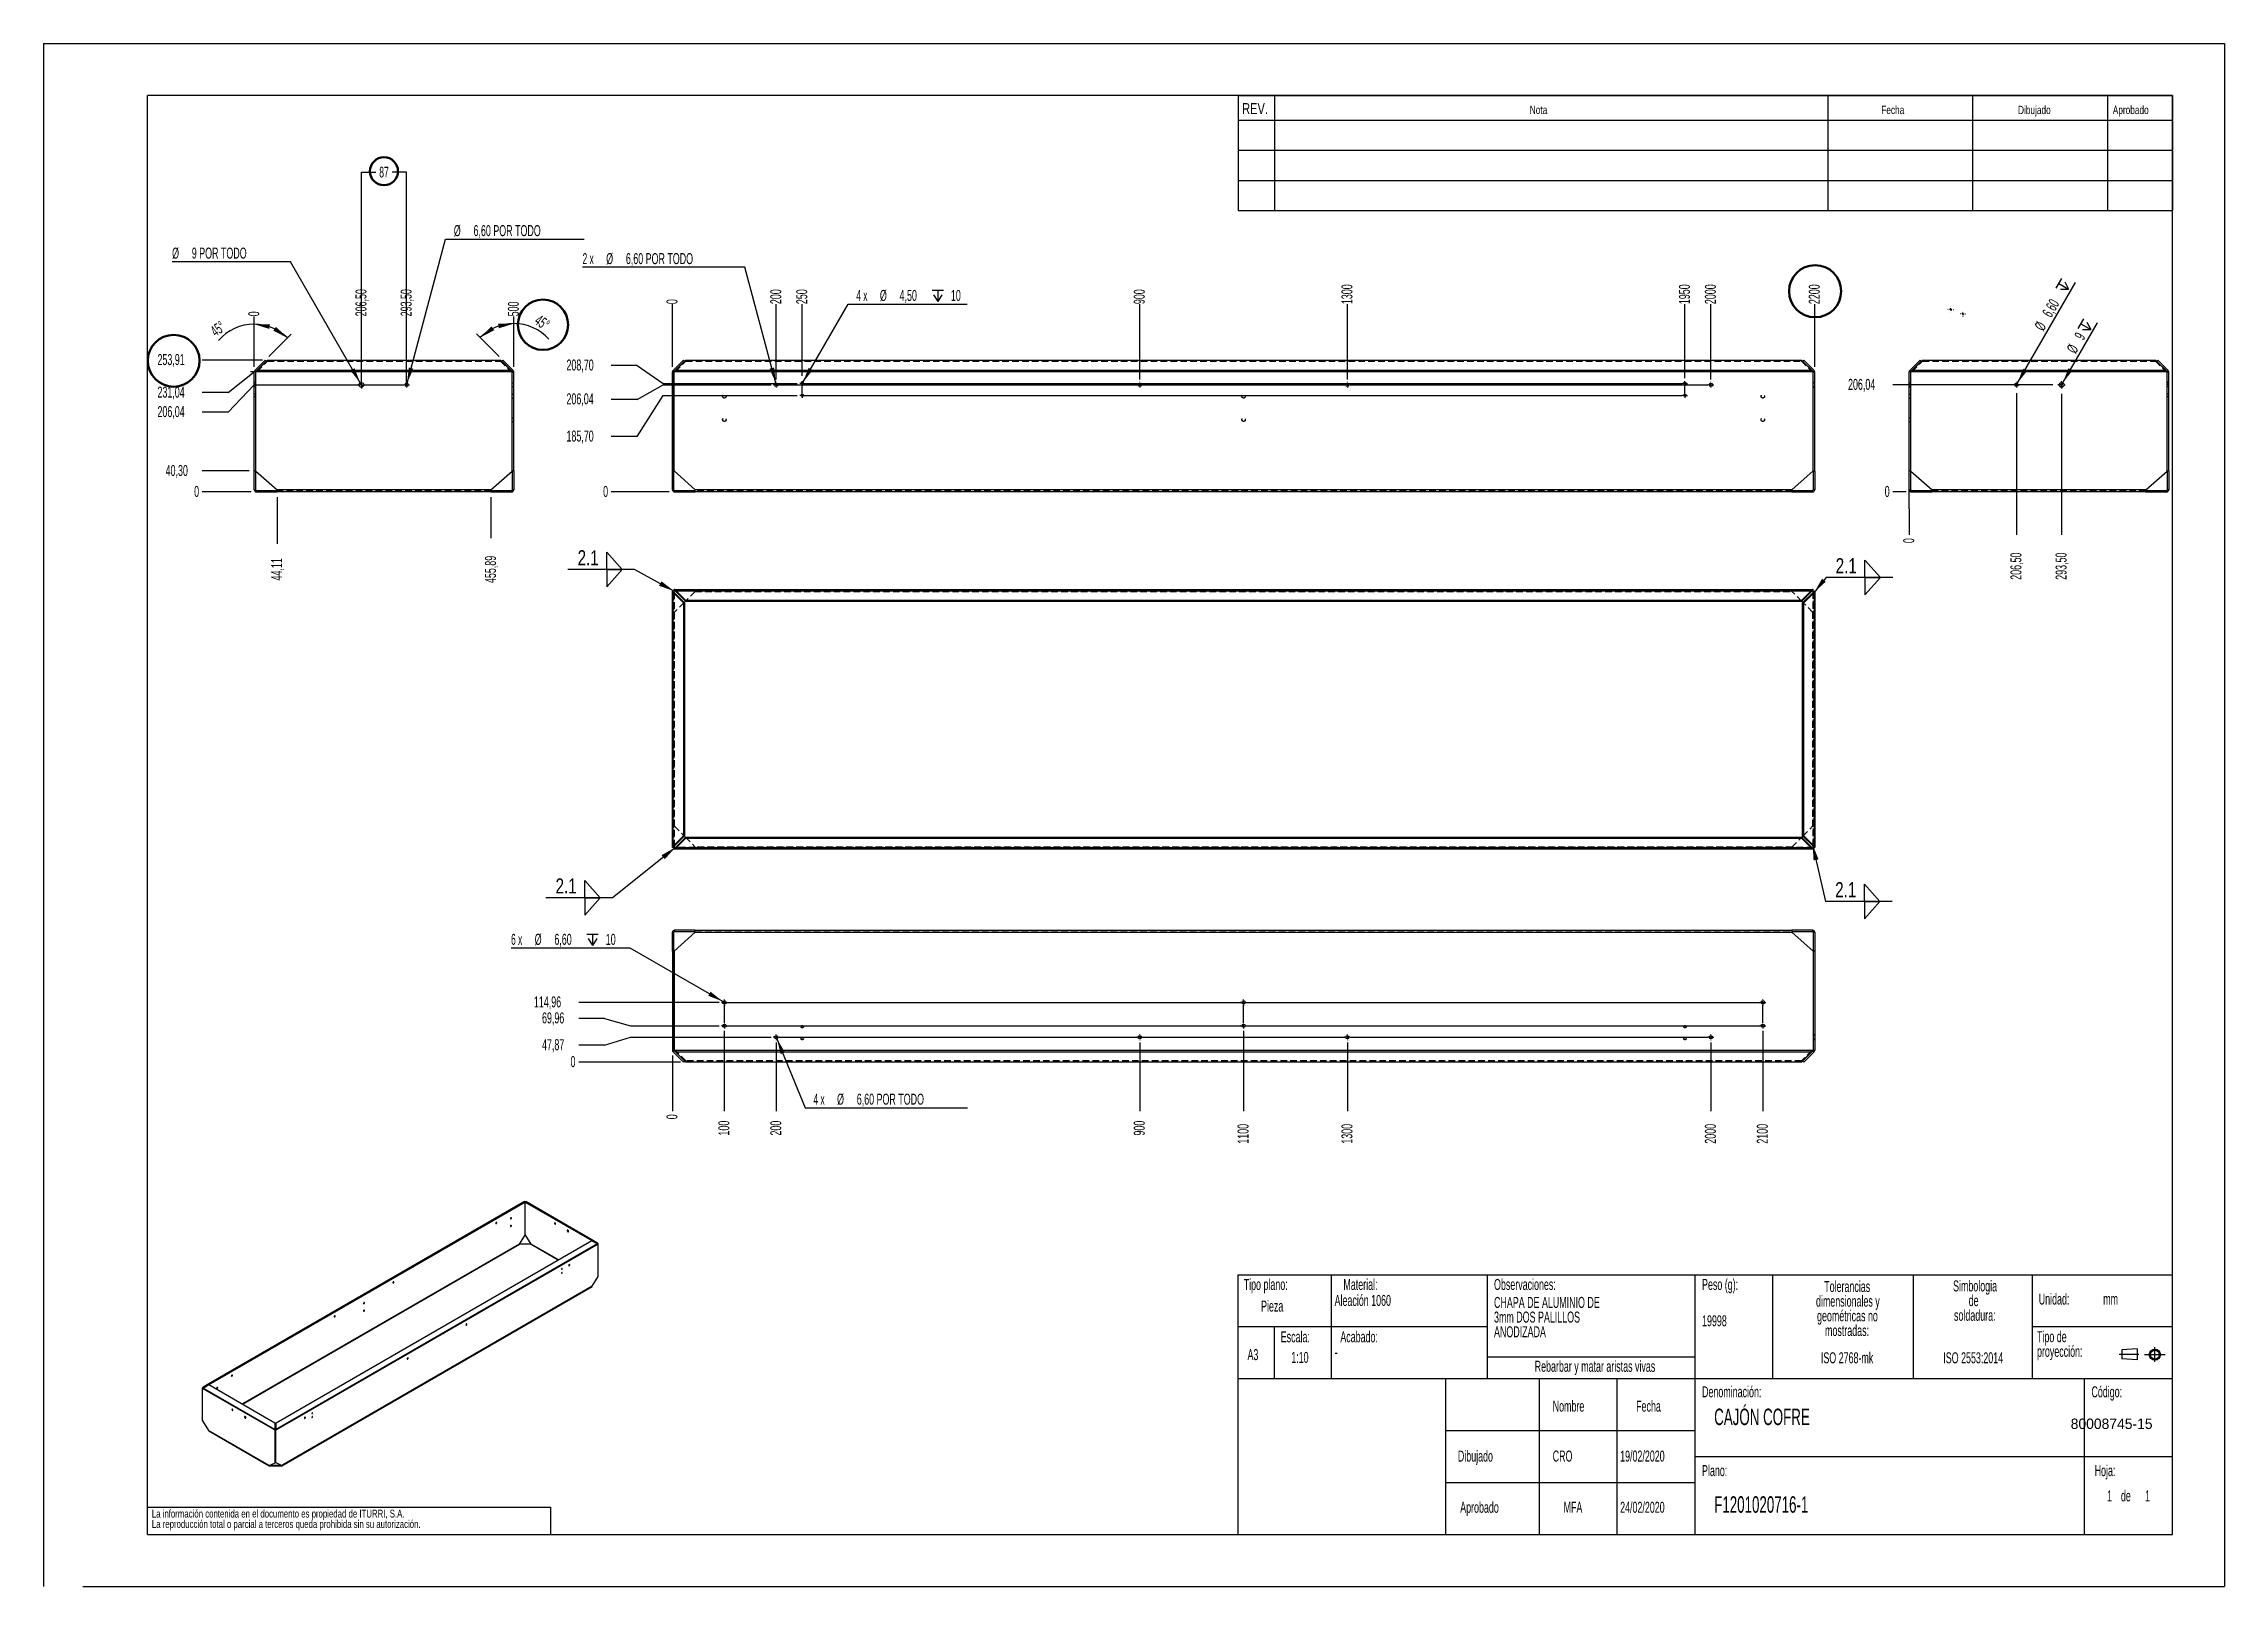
# Model space of a CAD drawing. Extents: x -1067 to 2158, y 0 to 3327.
# Drawn here: x 0 to 420, y 0 to 297 of the extents above.
import ezdxf

# ---------------------------------------------------------------- set-up
doc = ezdxf.new("R2010")
doc.units = 0
doc.header["$PDSIZE"] = -1
for name, pattern in [('SLD-CENTRADA-TRAZOS-LARGOS', [19.05, 15.24, -1.27, 1.27, -1.27]), ('SLD-CONTINUA', [0]), ('SLD-DISCONTINUA', [1.905, 1.27, -0.635])]:
    doc.linetypes.add(name, pattern=pattern)
doc.layers.get('0').update_dxf_attribs({"linetype": 'CONTINUOUS'})
doc.layers.get('Defpoints').update_dxf_attribs({"linetype": 'CONTINUOUS'})
for name, color, linetype in [('COTAS', 7, 'SLD-CONTINUA'), ('FORMATO', 7, 'SLD-CONTINUA'), ('SLD-0', 179, 'SLD-CONTINUA')]:
    doc.layers.add(name, color=color, linetype=linetype)
doc.styles.add('SLDTEXTSTYLE0', font='TXT', dxfattribs={"width": 0.605})
doc.styles.add('SLDTEXTSTYLE1', font='TXT', dxfattribs={"width": 0.75})
doc.styles.add('SLDTEXTSTYLE2', font='TXT', dxfattribs={"width": 0.57})
doc.dimstyles.new('SLDDIMSTYLE0', dxfattribs={"dimtxt": 2.054655, "dimasz": 3, "dimexe": 0, "dimexo": 0.0625, "dimgap": 0.513664, "dimtad": 0, "dimtih": 1, "dimtoh": 1, "dimdec": 0, "dimlfac": 10, "dimrnd": 1e-09, "dimdsep": 46, "dimtxsty": 'SLDTEXTSTYLE0', "dimblk1": 'NONE', "dimblk2": 'NONE', "dimsah": 1, "dimcen": 0.09, "dimadec": 0, "dimazin": 0, "dimtfac": 1, "dimtdec": 0, "dimtofl": 0, "dimtmove": 0, "dimatfit": 3, "dimldrblk": 'NONE', "dimfxl": 1, "dimtolj": 1, "dimtzin": 12, "dimarcsym": 0})
doc.dimstyles.new('SLDDIMSTYLE1', dxfattribs={"dimtxt": 2.054655, "dimasz": 3, "dimexe": 0, "dimexo": 0.0625, "dimgap": 0.513664, "dimtad": 0, "dimtih": 1, "dimtoh": 1, "dimlfac": 10, "dimrnd": 1e-09, "dimzin": 12, "dimdsep": 46, "dimtxsty": 'SLDTEXTSTYLE0', "dimblk1": 'NONE', "dimblk2": 'NONE', "dimsah": 1, "dimcen": 0.09, "dimadec": 0, "dimazin": 0, "dimtfac": 1, "dimtofl": 0, "dimtmove": 0, "dimatfit": 3, "dimldrblk": 'NONE', "dimfxl": 1, "dimtolj": 1, "dimtzin": 12, "dimarcsym": 0})
doc.dimstyles.new('SLDDIMSTYLE2', dxfattribs={"dimtxt": 2.054655, "dimasz": 3, "dimexe": 0, "dimexo": 0.0625, "dimgap": 0.513664, "dimtad": 0, "dimtih": 1, "dimtoh": 1, "dimlfac": 10, "dimrnd": 1e-09, "dimzin": 4, "dimdsep": 46, "dimtxsty": 'SLDTEXTSTYLE0', "dimblk1": 'NONE', "dimsah": 1, "dimcen": 0, "dimadec": 0, "dimazin": 0, "dimtfac": 1, "dimtmove": 0, "dimatfit": 3, "dimldrblk": 'NONE', "dimfxl": 1, "dimtolj": 1, "dimtzin": 12, "dimarcsym": 0})
doc.dimstyles.new('SLDDIMSTYLE3', dxfattribs={"dimtxt": 2.054655, "dimasz": 3, "dimexe": 0, "dimexo": 0.0625, "dimgap": 0.513664, "dimtad": 0, "dimtih": 1, "dimtoh": 1, "dimdec": 6, "dimlfac": 10, "dimrnd": 1e-09, "dimzin": 12, "dimdsep": 46, "dimtxsty": 'SLDTEXTSTYLE0', "dimblk1": 'NONE', "dimsah": 1, "dimcen": 0, "dimadec": 0, "dimazin": 0, "dimtfac": 1, "dimtmove": 0, "dimatfit": 3, "dimldrblk": 'NONE', "dimfxl": 1, "dimtolj": 1, "dimtzin": 12, "dimarcsym": 0})
doc.dimstyles.new('SLDDIMSTYLE4', dxfattribs={"dimtxt": 2.054655, "dimasz": 3, "dimexe": 0, "dimexo": 0.0625, "dimgap": 0.513664, "dimtad": 1, "dimdec": 4, "dimlfac": 10, "dimzin": 12, "dimdsep": 46, "dimtxsty": 'SLDTEXTSTYLE0', "dimsah": 1, "dimcen": 0.09, "dimadec": 0, "dimazin": 0, "dimtfac": 1, "dimtofl": 0, "dimtmove": 0, "dimatfit": 3, "dimfxl": 1, "dimtolj": 1, "dimtzin": 12, "dimarcsym": 0})
doc.dimstyles.new('SLDDIMSTYLE5', dxfattribs={"dimtxt": 0.18, "dimasz": 3, "dimexe": 0, "dimexo": 0.0625, "dimgap": 0, "dimtad": 0, "dimtih": 1, "dimtoh": 1, "dimdec": 0, "dimrnd": 1e-09, "dimzin": 0, "dimdsep": 46, "dimtxsty": 'Standard', "dimsah": 1, "dimcen": 0.09, "dimadec": 0, "dimazin": 0, "dimtfac": 3, "dimtdec": 0, "dimtofl": 0, "dimtmove": 0, "dimatfit": 3, "dimfxl": 1, "dimtolj": 1, "dimtzin": 0, "dimarcsym": 0})
doc.dimstyles.new('SLDDIMSTYLE6', dxfattribs={"dimtxt": 2.054655, "dimasz": 3, "dimexe": 0, "dimexo": 0.0625, "dimgap": 0.513664, "dimtad": 1, "dimlfac": 10, "dimrnd": 1e-09, "dimzin": 12, "dimdsep": 46, "dimtxsty": 'SLDTEXTSTYLE0', "dimblk1": 'NONE', "dimsah": 1, "dimcen": 0, "dimadec": 0, "dimazin": 0, "dimtfac": 1, "dimtmove": 0, "dimatfit": 3, "dimldrblk": 'NONE', "dimfxl": 1, "dimtolj": 1, "dimtzin": 12, "dimarcsym": 0})

msp = doc.modelspace()

# ---------------------------------------------------------------- texts
at = {"insert": (390.40245476, 32.29947525), "char_height": 2, "attachment_point": 1}
msp.add_mtext_dynamic_manual_height_columns('80008745-15', width=14.3475489476, gutter_width=17.5, heights=[0], dxfattribs=at)
at = {"layer": 'FORMATO', "attachment_point": 1, "style": 'SLDTEXTSTYLE1'}
for s, insert, char_height in [('REV.', (230.83569636, 285.55214024), 2.116666667), ('Nota', (286.22438362, 285.02581871), 1.5875), ('Fecha', (353.92640633, 285.02581871), 1.5875), ('Dibujado', (380.2608472, 285.02581871), 1.5875), ('Aprobado', (398.51007098, 285.02581871), 1.5875)]:
    msp.add_mtext(s, dxfattribs=dict(at, insert=insert, char_height=char_height))
at = {"layer": 'SLD-0', "style": 'SLDTEXTSTYLE0'}
for s, insert, char_height, attachment_point in [('Tipo plano:', (231.12929082, 59.18086464), 2.1166666667, 1), ('Tipo plano:', (231.12929082, 59.18086464), 2.1166666667, 1), ('Material:', (250.32966909, 59.18086464), 2.116666667, 1), ('Material:', (250.32966909, 59.18086464), 2.116666667, 1), ('Observaciones:', (279.33861511, 59.18086464), 2.1166666667, 1), ('Observaciones:', (279.33861511, 59.18086464), 2.1166666667, 1), ('Peso (g):', (319.40305943, 59.18086464), 2.116666667, 1), ('Peso (g):', (319.40305943, 59.18086464), 2.116666667, 1), ('Pieza', (234.47259474, 55.01919565), 2.116666667, 1), ('Pieza', (234.47259474, 55.01919565), 2.116666667, 1), ('Aleación 1060', (248.63482853, 56.10575879), 2.1166666667, 1), ('Aleación 1060', (248.63482853, 56.10575879), 2.1166666667, 1), ('Unidad:', (384.24614919, 56.37062815), 2.116666667, 1), ('Unidad:', (384.24614919, 56.37062815), 2.116666667, 1), ('mm', (396.66217784, 56.37062815), 2.116666667, 1), ('mm', (396.66217784, 56.37062815), 2.116666667, 1), ('19998', (319.40305943, 52.1813088), 2.116666667, 1), ('19998', (319.40305943, 52.1813088), 2.116666667, 1), ('Escala:', (238.26310497, 49.10146847), 2.116666667, 1), ('Escala:', (238.26310497, 49.10146847), 2.116666667, 1), ('Acabado:', (249.73827693, 49.10146847), 2.116666667, 1), ('Acabado:', (249.73827693, 49.10146847), 2.116666667, 1), ('A3', (231.85934892, 45.67436774), 2.116666667, 1), ('A3', (231.85934892, 45.67436774), 2.116666667, 1), ('1:10', (240.2902322, 45.13474483), 2.116666667, 1), ('1:10', (240.2902322, 45.13474483), 2.116666667, 1), ('-', (248.63482853, 46.17572505), 2.11666667, 1), ('-', (248.63482853, 46.17572505), 2.11666667, 1), ('Rebarbar y matar aristas vivas', (298.78549011, 43.4237297), 2.1166666667, 2), ('Rebarbar y matar aristas vivas', (298.78549011, 43.4237297), 2.1166666667, 2), ('ISO 2768-mk', (347.33660555, 45.06001736), 2.1166666667, 2), ('ISO 2768-mk', (347.33660555, 45.06001736), 2.1166666667, 2), ('ISO 2553:2014', (371.6253871, 45.06001736), 2.1166666667, 2), ('ISO 2553:2014', (371.6253871, 45.06001736), 2.1166666667, 2), ('Denominación:', (319.40305943, 38.51431126), 2.1166666667, 1), ('Denominación:', (319.40305943, 38.51431126), 2.1166666667, 1), ('Código:', (394.39793937, 38.51431126), 2.116666667, 1), ('Código:', (394.39793937, 38.51431126), 2.116666667, 1), ('Nombre', (290.63774587, 35.75483379), 2.116666667, 1), ('Nombre', (290.63774587, 35.75483379), 2.116666667, 1), ('Fecha', (306.70833095, 35.75483379), 2.116666667, 1), ('Fecha', (306.70833095, 35.75483379), 2.116666667, 1), ('CAJÓN COFRE', (321.73896976, 34.21733212), 3.175, 1), ('CAJÓN COFRE', (321.73896976, 34.21733212), 3.175, 1), ('Dibujado', (272.3731861, 26.14030871), 2.116666667, 1), ('Dibujado', (272.3731861, 26.14030871), 2.116666667, 1), ('CRO', (290.63774587, 26.14030877), 2.116666667, 1), ('19/02/2020', (303.6286535, 26.14030877), 2.116666667, 1), ('Plano:', (319.40305943, 23.33826749), 2.116666667, 1), ('Plano:', (319.40305943, 23.33826749), 2.116666667, 1), ('Hoja:', (395.01391774, 23.33826749), 2.116666667, 1), ('Hoja:', (395.01391774, 23.33826749), 2.116666667, 1), ('F1201020716-1', (321.73896976, 17.34676089), 3.175, 1), ('F1201020716-1', (321.73896976, 17.34676089), 3.175, 1), ('1', (397.41271376, 18.47490375), 2.11666667, 1), ('1', (397.41271376, 18.47490375), 2.11666667, 1), ('1', (397.41271376, 18.47490375), 2.11666667, 1), ('1', (397.41271376, 18.47490375), 2.11666667, 1), ('de', (400.07750248, 18.47490369), 2.116666667, 1), ('de', (400.07750248, 18.47490369), 2.116666667, 1), ('de', (400.07750248, 18.47490369), 2.116666667, 1), ('de', (400.07750248, 18.47490369), 2.116666667, 1), ('1', (404.73079952, 18.47490375), 2.11666667, 1), ('1', (404.73079952, 18.47490375), 2.11666667, 1), ('1', (404.73079952, 18.47490375), 2.11666667, 1), ('1', (404.73079952, 18.47490375), 2.11666667, 1), ('Aprobado', (272.82454183, 16.28235867), 2.116666667, 1), ('Aprobado', (272.82454183, 16.28235867), 2.116666667, 1), ('MFA', (292.73505847, 16.28235873), 2.116666667, 1), ('24/02/2020', (303.6286535, 16.28235873), 2.116666667, 1)]:
    msp.add_mtext(s, dxfattribs=dict(at, insert=insert, char_height=char_height, attachment_point=attachment_point))

# ---------------------------------------------------------------- blocks, each defined once
blk = doc.blocks.new('BLOQUE3')
at = {"color": 7, "linetype": 'SLD-CENTRADA-TRAZOS-LARGOS'}
for p, q in [((397.92, 130.06), (394.8, 130.06)), ((398.88, 130.02), (402.16, 130.02)), ((400.52, 128.85), (400.52, 131.19))]:
    blk.add_line(p, q, dxfattribs=at)
at = {"color": 7, "linetype": 'SLD-CONTINUA'}
for p, q in [((397.68, 130.95), (395.23, 130.77)), ((395.23, 130.77), (395.23, 129.34)), ((397.68, 130.95), (397.68, 129.16)), ((397.68, 129.16), (395.23, 129.34))]:
    blk.add_line(p, q, dxfattribs=at)
for radius in [0.892, 0.713]:
    blk.add_circle((400.52, 130.02), radius, dxfattribs=at)
blk = doc.blocks.new('SW_NOTE_0')
at = {"layer": 'SLD-0', "color": 0, "attachment_point": 2, "style": 'SLDTEXTSTYLE0'}
for s, insert, char_height in [('dimensionales y', (7.54, -0.09), 2.1167), ('Tolerancias', (7.41, 2.73), 2.1167), ('geométricas no', (7.46, -2.92), 2.1167), ('mostradas:', (7.38, -5.74), 2.117)]:
    blk.add_mtext(s, dxfattribs=dict(at, insert=insert, char_height=char_height))
blk = doc.blocks.new('SW_NOTE_0_1')
at = {"layer": 'SLD-0', "color": 0, "attachment_point": 1, "style": 'SLDTEXTSTYLE0'}
for s, insert, char_height in [('Tipo de', (0, 2.73), 2.117), ('proyección:', (0, -0.09), 2.1167)]:
    blk.add_mtext(s, dxfattribs=dict(at, insert=insert, char_height=char_height))
blk = doc.blocks.new('SW_NOTE_0_2')
at = {"layer": 'SLD-0', "color": 0, "char_height": 2.117, "attachment_point": 2, "style": 'SLDTEXTSTYLE0'}
for s, insert in [('Simbologia', (7.11, 2.73)), ('de', (6.84, -0.09)), ('soldadura:', (7.06, -2.92))]:
    blk.add_mtext(s, dxfattribs=dict(at, insert=insert))
blk = doc.blocks.new('SW_NOTE_0_3')
at = {"layer": 'SLD-0', "color": 0, "char_height": 1.5, "attachment_point": 1, "style": 'SLDTEXTSTYLE1'}
for s, insert in [('La información contenida en el documento es propiedad de ITURRI, S.A.', (0, 1.93)), ('La reproducción total o parcial a terceros queda prohibida sin su autorización.', (0, -0.07))]:
    blk.add_mtext(s, dxfattribs=dict(at, insert=insert))
blk = doc.blocks.new('SW_NOTE_0_4')
at = {"layer": 'SLD-0', "color": 0, "attachment_point": 1, "style": 'SLDTEXTSTYLE0'}
for s, insert, char_height in [('CHAPA DE ALUMINIO DE', (0, 2.73), 2.1167), ('ANODIZADA', (0, -2.92), 2.117), ('3mm DOS PALILLOS', (0, -0.09), 2.1167)]:
    blk.add_mtext(s, dxfattribs=dict(at, insert=insert, char_height=char_height))
blk = doc.blocks.new('SW_NOTE_0_5')
at = {"layer": 'SLD-0', "color": 0, "attachment_point": 2, "style": 'SLDTEXTSTYLE0'}
for s, insert, char_height in [('dimensionales y', (7.54, -0.09), 2.1167), ('Tolerancias', (7.41, 2.73), 2.1167), ('geométricas no', (7.46, -2.92), 2.1167), ('mostradas:', (7.38, -5.74), 2.117)]:
    blk.add_mtext(s, dxfattribs=dict(at, insert=insert, char_height=char_height))
blk = doc.blocks.new('SW_NOTE_0_6')
at = {"layer": 'SLD-0', "color": 0, "attachment_point": 1, "style": 'SLDTEXTSTYLE0'}
for s, insert, char_height in [('Tipo de', (0, 2.73), 2.117), ('proyección:', (0, -0.09), 2.1167)]:
    blk.add_mtext(s, dxfattribs=dict(at, insert=insert, char_height=char_height))
blk = doc.blocks.new('SW_NOTE_0_7')
at = {"layer": 'SLD-0', "color": 0, "char_height": 2.117, "attachment_point": 2, "style": 'SLDTEXTSTYLE0'}
for s, insert in [('Simbologia', (7.11, 2.73)), ('de', (6.84, -0.09)), ('soldadura:', (7.06, -2.92))]:
    blk.add_mtext(s, dxfattribs=dict(at, insert=insert))
blk = doc.blocks.new('SW_NOTE_0_8')
at = {"layer": 'SLD-0', "color": 0, "char_height": 1.5, "attachment_point": 1, "style": 'SLDTEXTSTYLE1'}
for s, insert in [('La información contenida en el documento es propiedad de ITURRI, S.A.', (0, 1.93)), ('La reproducción total o parcial a terceros queda prohibida sin su autorización.', (0, -0.07))]:
    blk.add_mtext(s, dxfattribs=dict(at, insert=insert))
blk = doc.blocks.new('SW_NOTE_0_9')
at = {"layer": 'SLD-0', "color": 0, "attachment_point": 1, "style": 'SLDTEXTSTYLE0'}
for s, insert, char_height in [('CHAPA DE ALUMINIO DE', (0, 2.73), 2.1167), ('ANODIZADA', (0, -2.92), 2.117), ('3mm DOS PALILLOS', (0, -0.09), 2.1167)]:
    blk.add_mtext(s, dxfattribs=dict(at, insert=insert, char_height=char_height))
blk = doc.blocks.new('_D')
at = {"layer": 'COTAS', "color": 52, "transparency": 16777216}
blk.add_line((121.1, 234.81), (121.1, 246.85), dxfattribs=at)
at = {"layer": 'COTAS', "color": 52, "transparency": 16777216, "insert": (119.95, 246.85), "char_height": 2.12, "attachment_point": 1, "rotation": 90, "style": 'SLDTEXTSTYLE0'}
blk.add_mtext('0', dxfattribs=at)
blk = doc.blocks.new('_NONE')
blk = doc.blocks.new('_D_1')
at = {"layer": 'COTAS', "color": 52, "transparency": 16777216}
blk.add_line((141.1, 232.31), (141.1, 246.85), dxfattribs=at)
at = {"layer": 'COTAS', "color": 52, "transparency": 16777216, "insert": (139.95, 246.85), "char_height": 2.117, "attachment_point": 1, "rotation": 90, "style": 'SLDTEXTSTYLE0'}
blk.add_mtext('200', dxfattribs=at)
blk = doc.blocks.new('_D_2')
at = {"layer": 'COTAS', "color": 52, "transparency": 16777216}
blk.add_line((146.1, 233.05), (146.1, 246.85), dxfattribs=at)
at = {"layer": 'COTAS', "color": 52, "transparency": 16777216, "insert": (144.95, 246.85), "char_height": 2.117, "attachment_point": 1, "rotation": 90, "style": 'SLDTEXTSTYLE0'}
blk.add_mtext('250', dxfattribs=at)
blk = doc.blocks.new('_D_3')
at = {"layer": 'COTAS', "color": 52, "transparency": 16777216}
blk.add_line((211.1, 232.31), (211.1, 246.85), dxfattribs=at)
at = {"layer": 'COTAS', "color": 52, "transparency": 16777216, "insert": (209.95, 246.85), "char_height": 2.117, "attachment_point": 1, "rotation": 90, "style": 'SLDTEXTSTYLE0'}
blk.add_mtext('900', dxfattribs=at)
blk = doc.blocks.new('_D_4')
at = {"layer": 'COTAS', "color": 52, "transparency": 16777216}
blk.add_line((251.1, 232.31), (251.1, 246.85), dxfattribs=at)
at = {"layer": 'COTAS', "color": 52, "transparency": 16777216, "insert": (249.95, 246.85), "char_height": 2.117, "attachment_point": 1, "rotation": 90, "style": 'SLDTEXTSTYLE0'}
blk.add_mtext('1300', dxfattribs=at)
blk = doc.blocks.new('_D_5')
at = {"layer": 'COTAS', "color": 52, "transparency": 16777216}
blk.add_line((316.1, 232.57), (316.1, 246.85), dxfattribs=at)
at = {"layer": 'COTAS', "color": 52, "transparency": 16777216, "insert": (314.95, 246.85), "char_height": 2.117, "attachment_point": 1, "rotation": 90, "style": 'SLDTEXTSTYLE0'}
blk.add_mtext('1950', dxfattribs=at)
blk = doc.blocks.new('_D_6')
at = {"layer": 'COTAS', "color": 52, "transparency": 16777216}
blk.add_line((321.1, 232.31), (321.1, 246.85), dxfattribs=at)
at = {"layer": 'COTAS', "color": 52, "transparency": 16777216, "insert": (319.95, 246.85), "char_height": 2.117, "attachment_point": 1, "rotation": 90, "style": 'SLDTEXTSTYLE0'}
blk.add_mtext('2000', dxfattribs=at)
blk = doc.blocks.new('_D_7')
at = {"layer": 'COTAS', "color": 52, "transparency": 16777216}
blk.add_line((341.1, 234.81), (341.1, 246.85), dxfattribs=at)
at = {"layer": 'COTAS', "color": 52, "transparency": 16777216, "insert": (339.95, 246.85), "char_height": 2.117, "attachment_point": 1, "rotation": 90, "style": 'SLDTEXTSTYLE0'}
blk.add_mtext('2200', dxfattribs=at)
blk = doc.blocks.new('_D_8')
at = {"layer": 'COTAS', "color": 52, "transparency": 16777216}
blk.add_line((120.5, 210.7), (109.33, 210.7), dxfattribs=at)
at = {"layer": 'COTAS', "color": 52, "transparency": 16777216, "insert": (107.76, 211.85), "char_height": 2.12, "attachment_point": 1, "style": 'SLDTEXTSTYLE0'}
blk.add_mtext('0', dxfattribs=at)
blk = doc.blocks.new('_D_9')
at = {"layer": 'COTAS', "color": 52, "transparency": 16777216}
for p, q in [((114.33, 221.36), (119.33, 229.27)), ((119.33, 229.27), (145.1, 229.27)), ((114.33, 221.36), (109.33, 221.36))]:
    blk.add_line(p, q, dxfattribs=at)
at = {"layer": 'COTAS', "color": 52, "transparency": 16777216, "insert": (100.7, 222.51), "char_height": 2.117, "attachment_point": 1, "style": 'SLDTEXTSTYLE0'}
blk.add_mtext('185,70', dxfattribs=at)
blk = doc.blocks.new('_D_10')
at = {"layer": 'COTAS', "color": 52, "transparency": 16777216}
for p, q in [((114.33, 228.52), (119.33, 231.31)), ((119.33, 231.31), (140.1, 231.31)), ((114.33, 228.52), (109.33, 228.52))]:
    blk.add_line(p, q, dxfattribs=at)
at = {"layer": 'COTAS', "color": 52, "transparency": 16777216, "insert": (100.7, 229.67), "char_height": 2.117, "attachment_point": 1, "style": 'SLDTEXTSTYLE0'}
blk.add_mtext('206,04', dxfattribs=at)
blk = doc.blocks.new('_D_11')
at = {"layer": 'COTAS', "color": 52, "transparency": 16777216}
for p, q in [((114.33, 235.04), (109.33, 235.04)), ((114.33, 235.04), (119.33, 231.57)), ((119.33, 231.57), (145.1, 231.57))]:
    blk.add_line(p, q, dxfattribs=at)
at = {"layer": 'COTAS', "color": 52, "transparency": 16777216, "insert": (100.7, 236.19), "char_height": 2.117, "attachment_point": 1, "style": 'SLDTEXTSTYLE0'}
blk.add_mtext('208,70', dxfattribs=at)
blk = doc.blocks.new('_D_12')
at = {"layer": 'COTAS', "transparency": 16777216}
for p, q in [((135.04, 253.94), (103.8, 253.94)), ((141.02, 231.63), (135.04, 253.94)), ((141.19, 230.99), (141.02, 231.63))]:
    blk.add_line(p, q, dxfattribs=at)
blk.add_solid([(141.02, 231.63), (140.68, 234.64), (139.81, 234.41)], dxfattribs=at)
at = {"layer": 'COTAS', "transparency": 16777216, "attachment_point": 1}
for s, insert, char_height, style in [('2 x', (103.8, 256.67), 2.117, 'SLDTEXTSTYLE2'), ('%%c', (108.35, 256.67), 2.117, 'SLDTEXTSTYLE0'), ('6,60 POR TODO', (112.14, 256.67), 2.1167, 'SLDTEXTSTYLE0')]:
    blk.add_mtext(s, dxfattribs=dict(at, insert=insert, char_height=char_height, style=style))
blk = doc.blocks.new('SW_SYMBOL_HOLE_DEPTH')
at = {"layer": 'COTAS', "color": 0}
for p, q in [((0, 875), (800, 875)), ((100, 555), (400, 75)), ((400, 875), (400, 75)), ((700, 555), (400, 75))]:
    blk.add_line(p, q, dxfattribs=at)
blk = doc.blocks.new('_D_13')
at = {"layer": 'COTAS', "transparency": 16777216}
for p, q in [((146.22, 231.77), (154.92, 246.85)), ((154.92, 246.85), (177.87, 246.85)), ((145.99, 231.38), (146.22, 231.77))]:
    blk.add_line(p, q, dxfattribs=at)
blk.add_solid([(146.22, 231.77), (148.11, 234.14), (147.33, 234.59)], dxfattribs=at)
at = {"layer": 'COTAS', "transparency": 16777216, "xscale": 0.002728526715850659, "yscale": 0.002728526715850659, "zscale": 0.002728526715850659}
blk.add_blockref('SW_SYMBOL_HOLE_DEPTH', (171.11, 247.15), dxfattribs=at)
at = {"layer": 'COTAS', "transparency": 16777216, "char_height": 2.117, "attachment_point": 1}
for s, insert, style in [('4 x', (156.51, 249.58), 'SLDTEXTSTYLE2'), ('%%c', (161.06, 249.58), 'SLDTEXTSTYLE0'), ('4,50', (164.85, 249.58), 'SLDTEXTSTYLE0'), ('10', (174.74, 249.58), 'SLDTEXTSTYLE0')]:
    blk.add_mtext(s, dxfattribs=dict(at, insert=insert, style=style))
blk = doc.blocks.new('SW_CENTERMARKSYMBOL_0')
at = {"color": 0, "linetype": 'SLD-CONTINUA'}
for p, q in [((-0.5, 0), (-0.58, 0)), ((0, 0), (-0.25, 0)), ((0, 0.5), (0, 0.58)), ((0, 0), (0, 0.25)), ((0, 0), (0, -0.25)), ((0, 0), (0.25, 0)), ((0.5, 0), (0.58, 0)), ((0, -0.5), (0, -0.58))]:
    blk.add_line(p, q, dxfattribs=at)
blk = doc.blocks.new('SW_CENTERMARKSYMBOL_1')
at = {"layer": 'COTAS', "color": 0}
for p, q in [((-0.5, 0), (-0.58, 0)), ((0, 0), (-0.25, 0)), ((0, 0.5), (0, 0.58)), ((0, 0), (0, 0.25)), ((0, 0), (0, -0.25)), ((0, 0), (0.25, 0)), ((0.5, 0), (0.58, 0)), ((0, -0.5), (0, -0.58))]:
    blk.add_line(p, q, dxfattribs=at)
blk = doc.blocks.new('SW_CENTERMARKSYMBOL_2')
at = {"layer": 'COTAS', "color": 0}
for p, q in [((-0.25, 0), (-0.475, 0)), ((0, 0), (-0.25, 0)), ((0, 0.25), (0, 0.475)), ((0, 0), (0, 0.25)), ((0, 0), (0, -0.25)), ((0, 0), (0.25, 0)), ((0.25, 0), (0.475, 0)), ((0, -0.25), (0, -0.475))]:
    blk.add_line(p, q, dxfattribs=at)
blk = doc.blocks.new('SW_CENTERMARKSYMBOL_3')
at = {"layer": 'COTAS', "color": 0}
for p, q in [((-0.25, 0), (-0.475, 0)), ((0, 0), (-0.25, 0)), ((0, 0.25), (0, 0.475)), ((0, 0), (0, 0.25)), ((0, 0), (0, -0.25)), ((0, 0), (0.25, 0)), ((0.25, 0), (0.475, 0)), ((0, -0.25), (0, -0.475))]:
    blk.add_line(p, q, dxfattribs=at)
blk = doc.blocks.new('SW_CENTERMARKSYMBOL_4')
at = {"layer": 'COTAS', "color": 0}
for p, q in [((-0.5, 0), (-0.58, 0)), ((0, 0), (-0.25, 0)), ((0, 0.5), (0, 0.58)), ((0, 0), (0, 0.25)), ((0, 0), (0, -0.25)), ((0, 0), (0.25, 0)), ((0.5, 0), (0.58, 0)), ((0, -0.5), (0, -0.58))]:
    blk.add_line(p, q, dxfattribs=at)
blk = doc.blocks.new('SW_CENTERMARKSYMBOL_5')
at = {"layer": 'COTAS', "color": 0}
for p, q in [((-0.5, 0), (-0.58, 0)), ((0, 0), (-0.25, 0)), ((0, 0.5), (0, 0.58)), ((0, 0), (0, 0.25)), ((0, 0), (0, -0.25)), ((0, 0), (0.25, 0)), ((0.5, 0), (0.58, 0)), ((0, -0.5), (0, -0.58))]:
    blk.add_line(p, q, dxfattribs=at)
blk = doc.blocks.new('SW_CENTERMARKSYMBOL_6')
at = {"layer": 'COTAS', "color": 0}
for p, q in [((-0.25, 0), (-0.475, 0)), ((0, 0), (-0.25, 0)), ((0, 0.25), (0, 0.475)), ((0, 0), (0, 0.25)), ((0, 0), (0, -0.25)), ((0, 0), (0.25, 0)), ((0.25, 0), (0.475, 0)), ((0, -0.25), (0, -0.475))]:
    blk.add_line(p, q, dxfattribs=at)
blk = doc.blocks.new('SW_CENTERMARKSYMBOL_7')
at = {"layer": 'COTAS', "color": 0}
for p, q in [((-0.25, 0), (-0.475, 0)), ((0, 0), (-0.25, 0)), ((0, 0.25), (0, 0.475)), ((0, 0), (0, 0.25)), ((0, 0), (0, -0.25)), ((0, 0), (0.25, 0)), ((0.25, 0), (0.475, 0)), ((0, -0.25), (0, -0.475))]:
    blk.add_line(p, q, dxfattribs=at)
blk = doc.blocks.new('SW_CENTERMARKSYMBOL_8')
at = {"layer": 'COTAS', "color": 0}
for p, q in [((-0.5, 0), (-0.58, 0)), ((0, 0), (-0.25, 0)), ((0, 0.5), (0, 0.58)), ((0, 0), (0, 0.25)), ((0, 0), (0, -0.25)), ((0, 0), (0.25, 0)), ((0.5, 0), (69.5, 0)), ((70, 0), (69.75, 0)), ((70, 0.5), (70, 0.58)), ((70, 0), (70, 0.25)), ((70, 0), (70, -0.25)), ((70, 0), (70.25, 0)), ((70.5, 0), (109.5, 0)), ((110, 0), (109.75, 0)), ((110, 0.5), (110, 0.58)), ((110, 0), (110, 0.25)), ((110, 0), (110, -0.25)), ((110, 0), (110.25, 0)), ((110.5, 0), (179.5, 0)), ((180, 0), (179.75, 0)), ((180, 0.5), (180, 0.58)), ((180, 0), (180, 0.25)), ((180, 0), (180, -0.25)), ((180, 0), (180.25, 0)), ((180.5, 0), (180.58, 0)), ((0, -0.5), (0, -0.58)), ((70, -0.5), (70, -0.58)), ((110, -0.5), (110, -0.58)), ((180, -0.5), (180, -0.58))]:
    blk.add_line(p, q, dxfattribs=at)
blk = doc.blocks.new('SW_CENTERMARKSYMBOL_9')
at = {"layer": 'COTAS', "color": 0}
for p, q in [((-0.25, 0), (-0.475, 0)), ((0, 0), (-0.25, 0)), ((0, 0.25), (0, 0.475)), ((0, 0), (0, 0.25)), ((0, 0), (0, -0.25)), ((0, 0), (0.25, 0)), ((0.5, 0), (169.5, 0)), ((170, 0), (169.75, 0)), ((170, 0.25), (170, 0.475)), ((170, 0), (170, 0.25)), ((170, 0), (170, -0.25)), ((170, 0), (170.25, 0)), ((170.25, 0), (170.475, 0)), ((-0.25, -2.3), (-0.475, -2.3)), ((0, -2.3), (-0.25, -2.3)), ((0, -1.8), (0, -0.5)), ((0, -2.3), (0, -2.05)), ((0, -2.3), (0, -2.55)), ((0, -2.3), (0.25, -2.3)), ((0, -2.55), (0, -2.775)), ((0.5, -2.3), (169.5, -2.3)), ((170, -2.3), (169.75, -2.3)), ((170, -1.8), (170, -0.5)), ((170, -2.3), (170, -2.05)), ((170, -2.3), (170, -2.55)), ((170, -2.3), (170.25, -2.3)), ((170, -2.55), (170, -2.775)), ((170.25, -2.3), (170.475, -2.3))]:
    blk.add_line(p, q, dxfattribs=at)
blk = doc.blocks.new('_D_14')
at = {"layer": 'COTAS', "color": 52, "transparency": 16777216}
blk.add_line((40.56, 234.81), (40.56, 244.5), dxfattribs=at)
at = {"layer": 'COTAS', "color": 52, "transparency": 16777216, "insert": (39.41, 244.5), "char_height": 2.12, "attachment_point": 1, "rotation": 90, "style": 'SLDTEXTSTYLE0'}
blk.add_mtext('0', dxfattribs=at)
blk = doc.blocks.new('_D_15')
at = {"layer": 'COTAS', "color": 52, "transparency": 16777216}
blk.add_line((44.97, 209.7), (44.97, 200.7), dxfattribs=at)
at = {"layer": 'COTAS', "color": 52, "transparency": 16777216, "insert": (43.82, 193.65), "char_height": 2.117, "attachment_point": 1, "rotation": 90, "style": 'SLDTEXTSTYLE0'}
blk.add_mtext('44,11', dxfattribs=at)
blk = doc.blocks.new('_D_16')
at = {"layer": 'COTAS', "color": 52, "transparency": 16777216}
blk.add_line((61.21, 232.31), (61.21, 244.5), dxfattribs=at)
at = {"layer": 'COTAS', "color": 52, "transparency": 16777216, "insert": (60.06, 244.5), "char_height": 2.117, "attachment_point": 1, "rotation": 90, "style": 'SLDTEXTSTYLE0'}
blk.add_mtext('206,50', dxfattribs=at)
blk = doc.blocks.new('_D_17')
at = {"layer": 'COTAS', "color": 52, "transparency": 16777216}
blk.add_line((69.91, 232.31), (69.91, 244.5), dxfattribs=at)
at = {"layer": 'COTAS', "color": 52, "transparency": 16777216, "insert": (68.76, 244.5), "char_height": 2.117, "attachment_point": 1, "rotation": 90, "style": 'SLDTEXTSTYLE0'}
blk.add_mtext('293,50', dxfattribs=at)
blk = doc.blocks.new('_D_18')
at = {"layer": 'COTAS', "color": 52, "transparency": 16777216}
blk.add_line((86.15, 209.7), (86.15, 201.78), dxfattribs=at)
at = {"layer": 'COTAS', "color": 52, "transparency": 16777216, "insert": (85, 193.16), "char_height": 2.117, "attachment_point": 1, "rotation": 90, "style": 'SLDTEXTSTYLE0'}
blk.add_mtext('455,89', dxfattribs=at)
blk = doc.blocks.new('_D_19')
at = {"layer": 'COTAS', "color": 52, "transparency": 16777216}
blk.add_line((90.56, 234.81), (90.56, 244.5), dxfattribs=at)
at = {"layer": 'COTAS', "color": 52, "transparency": 16777216, "insert": (89.41, 244.5), "char_height": 2.117, "attachment_point": 1, "rotation": 90, "style": 'SLDTEXTSTYLE0'}
blk.add_mtext('500', dxfattribs=at)
blk = doc.blocks.new('_D_20')
at = {"layer": 'COTAS', "color": 52, "transparency": 16777216}
blk.add_line((39.96, 210.7), (30.56, 210.7), dxfattribs=at)
at = {"layer": 'COTAS', "color": 52, "transparency": 16777216, "insert": (28.99, 211.85), "char_height": 2.12, "attachment_point": 1, "style": 'SLDTEXTSTYLE0'}
blk.add_mtext('0', dxfattribs=at)
blk = doc.blocks.new('_D_21')
at = {"layer": 'COTAS', "color": 52, "transparency": 16777216}
blk.add_line((39.56, 214.73), (30.56, 214.73), dxfattribs=at)
at = {"layer": 'COTAS', "color": 52, "transparency": 16777216, "insert": (23.5, 215.88), "char_height": 2.117, "attachment_point": 1, "style": 'SLDTEXTSTYLE0'}
blk.add_mtext('40,30', dxfattribs=at)
blk = doc.blocks.new('_D_22')
at = {"layer": 'COTAS', "color": 52, "transparency": 16777216}
for p, q in [((35.56, 226.07), (40.56, 231.31)), ((40.56, 231.31), (60.91, 231.31)), ((35.56, 226.07), (30.56, 226.07))]:
    blk.add_line(p, q, dxfattribs=at)
at = {"layer": 'COTAS', "color": 52, "transparency": 16777216, "insert": (21.93, 227.22), "char_height": 2.117, "attachment_point": 1, "style": 'SLDTEXTSTYLE0'}
blk.add_mtext('206,04', dxfattribs=at)
blk = doc.blocks.new('_D_23')
at = {"layer": 'COTAS', "color": 52, "transparency": 16777216}
for p, q in [((35.56, 229.81), (40.56, 233.81)), ((40.56, 233.81), (39.86, 233.81)), ((35.56, 229.81), (30.56, 229.81))]:
    blk.add_line(p, q, dxfattribs=at)
at = {"layer": 'COTAS', "color": 52, "transparency": 16777216, "insert": (21.93, 230.96), "char_height": 2.117, "attachment_point": 1, "style": 'SLDTEXTSTYLE0'}
blk.add_mtext('231,04', dxfattribs=at)
blk = doc.blocks.new('_D_24')
at = {"layer": 'COTAS', "color": 52, "transparency": 16777216}
blk.add_line((42.13, 236.09), (30.56, 236.09), dxfattribs=at)
at = {"layer": 'COTAS', "color": 52, "transparency": 16777216, "insert": (21.93, 237.24), "char_height": 2.117, "attachment_point": 1, "style": 'SLDTEXTSTYLE0'}
blk.add_mtext('253,91', dxfattribs=at)
blk = doc.blocks.new('_D_25')
at = {"layer": 'COTAS', "transparency": 16777216}
for p, q in [((47.53, 255), (24.75, 255)), ((60.98, 231.7), (47.53, 255)), ((61.43, 230.92), (60.98, 231.7))]:
    blk.add_line(p, q, dxfattribs=at)
blk.add_solid([(60.98, 231.7), (59.87, 234.52), (59.09, 234.07)], dxfattribs=at)
at = {"layer": 'COTAS', "transparency": 16777216, "char_height": 2.117, "attachment_point": 1, "style": 'SLDTEXTSTYLE0'}
for s, insert in [('%%c', (24.75, 257.73)), ('9 POR TODO', (28.54, 257.73))]:
    blk.add_mtext(s, dxfattribs=dict(at, insert=insert))
blk = doc.blocks.new('_D_26')
at = {"layer": 'COTAS', "transparency": 16777216}
for p, q in [((69.99, 231.63), (77.42, 259.33)), ((77.42, 259.33), (104.11, 259.33)), ((69.82, 230.99), (69.99, 231.63))]:
    blk.add_line(p, q, dxfattribs=at)
blk.add_solid([(69.99, 231.63), (71.2, 234.41), (70.33, 234.64)], dxfattribs=at)
at = {"layer": 'COTAS', "transparency": 16777216, "attachment_point": 1, "style": 'SLDTEXTSTYLE0'}
for s, insert, char_height in [('%%c', (79, 262.06), 2.117), ('6,60 POR TODO', (82.8, 262.06), 2.1167)]:
    blk.add_mtext(s, dxfattribs=dict(at, insert=insert, char_height=char_height))
blk = doc.blocks.new('_D_27')
at = {"layer": 'COTAS', "color": 52, "transparency": 16777216}
for p, q in [((90.56, 234.81), (90.56, 244.11)), ((87.73, 236.8), (83.39, 241.14))]:
    blk.add_line(p, q, dxfattribs=at)
for start, end in [(90, 135), (42.1573, 90)]:
    blk.add_arc((90.56, 233.97), 9.13, start, end, dxfattribs=at)
for points in [[(84.1, 240.43), (86.79, 241.83), (86.26, 242.56)], [(90.56, 243.11), (87.52, 243.08), (87.67, 242.19)]]:
    blk.add_solid(points, dxfattribs=at)
at = {"layer": 'COTAS', "color": 52, "transparency": 16777216, "insert": (95.56, 244.94), "char_height": 2.117, "attachment_point": 1, "rotation": 325.2967, "style": 'SLDTEXTSTYLE0'}
blk.add_mtext('45°', dxfattribs=at)
blk = doc.blocks.new('_D_28')
at = {"layer": 'COTAS', "color": 52, "transparency": 16777216}
for p, q in [((40.56, 234.81), (40.56, 244)), ((43.39, 236.8), (47.65, 241.06))]:
    blk.add_line(p, q, dxfattribs=at)
for start, end in [(90, 139.551), (45, 90)]:
    blk.add_arc((40.56, 233.97), 9.03, start, end, dxfattribs=at)
for points in [[(40.56, 243), (43.45, 242.08), (43.59, 242.97)], [(46.94, 240.36), (44.77, 242.48), (44.24, 241.75)]]:
    blk.add_solid(points, dxfattribs=at)
at = {"layer": 'COTAS', "color": 52, "transparency": 16777216, "insert": (31.88, 242.19), "char_height": 2.117, "attachment_point": 1, "rotation": 36.2616, "style": 'SLDTEXTSTYLE0'}
blk.add_mtext('45°', dxfattribs=at)
blk = doc.blocks.new('SW_CENTERMARKSYMBOL_10')
at = {"color": 0, "linetype": 'SLD-CONTINUA'}
for p, q in [((-0.5, 0), (-0.7, 0)), ((0, 0), (-0.25, 0)), ((0, 0.5), (0, 0.7)), ((0, 0), (0, 0.25)), ((0, 0), (0, -0.25)), ((0, 0), (0.25, 0)), ((0.5, 0), (0.7, 0)), ((0, -0.5), (0, -0.7))]:
    blk.add_line(p, q, dxfattribs=at)
blk = doc.blocks.new('SW_CENTERMARKSYMBOL_11')
at = {"layer": 'COTAS', "color": 0}
for p, q in [((-0.5, 0), (-0.7, 0)), ((0, 0), (-0.25, 0)), ((0, 0.5), (0, 0.7)), ((0, 0), (0, 0.25)), ((0, 0), (0, -0.25)), ((0, 0), (0.25, 0)), ((0.5, 0), (8.2, 0)), ((8.7, 0), (8.45, 0)), ((8.7, 0.5), (8.7, 0.58)), ((8.7, 0), (8.7, 0.25)), ((8.7, 0), (8.7, -0.25)), ((8.7, 0), (8.95, 0)), ((9.2, 0), (9.28, 0)), ((0, -0.5), (0, -0.7)), ((8.7, -0.5), (8.7, -0.58))]:
    blk.add_line(p, q, dxfattribs=at)
blk = doc.blocks.new('SW_SYMBOL_WELD_FILL')
at = {"layer": 'COTAS', "color": 0}
for p, q in [((100, 0), (100, 900)), ((100, 900), (900, 0)), ((100, 0), (900, 0))]:
    blk.add_line(p, q, dxfattribs=at)
blk = doc.blocks.new('SW_WELDSYMBOL_0')
at = {"layer": 'COTAS', "color": 0}
blk.add_line((0, 0), (-12.83, 0), dxfattribs=at)
at = {"layer": 'COTAS', "color": 0, "xscale": 0.003717602539062499, "yscale": 0.003717602539062499, "zscale": 0.003717602539062499}
blk.add_blockref('SW_SYMBOL_WELD_FILL', (-5.72, 0.01), dxfattribs=at)
at = {"layer": 'COTAS', "color": 0, "extrusion": (0, 0, -1), "xscale": 0.003717602539062499, "yscale": 0.003717602539062499, "zscale": 0.003717602539062499, "rotation": 180}
blk.add_blockref('SW_SYMBOL_WELD_FILL', (5.72, 0.01), dxfattribs=at)
at = {"layer": 'COTAS', "color": 0, "insert": (-10.97, 3.75), "char_height": 2.91, "attachment_point": 1, "style": 'SLDTEXTSTYLE1'}
blk.add_mtext('2.1', dxfattribs=at)
blk = doc.blocks.new('SW_WELDSYMBOL_1')
at = {"layer": 'COTAS', "color": 0}
blk.add_line((0, 0), (-12.83, 0), dxfattribs=at)
at = {"layer": 'COTAS', "color": 0, "xscale": 0.003717602539062499, "yscale": 0.003717602539062499, "zscale": 0.003717602539062499}
blk.add_blockref('SW_SYMBOL_WELD_FILL', (-5.72, 0.01), dxfattribs=at)
at = {"layer": 'COTAS', "color": 0, "extrusion": (0, 0, -1), "xscale": 0.003717602539062499, "yscale": 0.003717602539062499, "zscale": 0.003717602539062499, "rotation": 180}
blk.add_blockref('SW_SYMBOL_WELD_FILL', (5.72, 0.01), dxfattribs=at)
at = {"layer": 'COTAS', "color": 0, "insert": (-10.97, 3.75), "char_height": 2.91, "attachment_point": 1, "style": 'SLDTEXTSTYLE1'}
blk.add_mtext('2.1', dxfattribs=at)
blk = doc.blocks.new('SW_WELDSYMBOL_2')
at = {"layer": 'COTAS', "color": 0}
blk.add_line((12.83, 0), (0, 0), dxfattribs=at)
at = {"layer": 'COTAS', "color": 0, "xscale": 0.003717602539062499, "yscale": 0.003717602539062499, "zscale": 0.003717602539062499}
blk.add_blockref('SW_SYMBOL_WELD_FILL', (7.11, 0.01), dxfattribs=at)
at = {"layer": 'COTAS', "color": 0, "extrusion": (0, 0, -1), "xscale": 0.003717602539062499, "yscale": 0.003717602539062499, "zscale": 0.003717602539062499, "rotation": 180}
blk.add_blockref('SW_SYMBOL_WELD_FILL', (-7.11, 0.01), dxfattribs=at)
at = {"layer": 'COTAS', "color": 0, "insert": (1.86, 3.75), "char_height": 2.91, "attachment_point": 1, "style": 'SLDTEXTSTYLE1'}
blk.add_mtext('2.1', dxfattribs=at)
blk = doc.blocks.new('SW_WELDSYMBOL_3')
at = {"layer": 'COTAS', "color": 0}
blk.add_line((12.83, 0), (0, 0), dxfattribs=at)
at = {"layer": 'COTAS', "color": 0, "xscale": 0.003717602539062499, "yscale": 0.003717602539062499, "zscale": 0.003717602539062499}
blk.add_blockref('SW_SYMBOL_WELD_FILL', (7.11, 0.01), dxfattribs=at)
at = {"layer": 'COTAS', "color": 0, "extrusion": (0, 0, -1), "xscale": 0.003717602539062499, "yscale": 0.003717602539062499, "zscale": 0.003717602539062499, "rotation": 180}
blk.add_blockref('SW_SYMBOL_WELD_FILL', (-7.11, 0.01), dxfattribs=at)
at = {"layer": 'COTAS', "color": 0, "insert": (1.86, 3.75), "char_height": 2.91, "attachment_point": 1, "style": 'SLDTEXTSTYLE1'}
blk.add_mtext('2.1', dxfattribs=at)
blk = doc.blocks.new('_D_29')
at = {"layer": 'COTAS', "color": 52, "transparency": 16777216}
blk.add_line((121.1, 102.22), (121.1, 91.49), dxfattribs=at)
at = {"layer": 'COTAS', "color": 52, "transparency": 16777216, "insert": (119.95, 89.92), "char_height": 2.12, "attachment_point": 1, "rotation": 90, "style": 'SLDTEXTSTYLE0'}
blk.add_mtext('0', dxfattribs=at)
blk = doc.blocks.new('_D_30')
at = {"layer": 'COTAS', "color": 52, "transparency": 16777216}
blk.add_line((131.1, 106.93), (131.1, 91.49), dxfattribs=at)
at = {"layer": 'COTAS', "color": 52, "transparency": 16777216, "insert": (129.95, 86.79), "char_height": 2.117, "attachment_point": 1, "rotation": 90, "style": 'SLDTEXTSTYLE0'}
blk.add_mtext('100', dxfattribs=at)
blk = doc.blocks.new('_D_31')
at = {"layer": 'COTAS', "color": 52, "transparency": 16777216}
blk.add_line((141.1, 104.72), (141.1, 91.49), dxfattribs=at)
at = {"layer": 'COTAS', "color": 52, "transparency": 16777216, "insert": (139.95, 86.79), "char_height": 2.117, "attachment_point": 1, "rotation": 90, "style": 'SLDTEXTSTYLE0'}
blk.add_mtext('200', dxfattribs=at)
blk = doc.blocks.new('_D_32')
at = {"layer": 'COTAS', "color": 52, "transparency": 16777216}
blk.add_line((211.1, 104.72), (211.1, 91.49), dxfattribs=at)
at = {"layer": 'COTAS', "color": 52, "transparency": 16777216, "insert": (209.95, 86.79), "char_height": 2.117, "attachment_point": 1, "rotation": 90, "style": 'SLDTEXTSTYLE0'}
blk.add_mtext('900', dxfattribs=at)
blk = doc.blocks.new('_D_33')
at = {"layer": 'COTAS', "color": 52, "transparency": 16777216}
blk.add_line((231.1, 106.93), (231.1, 91.49), dxfattribs=at)
at = {"layer": 'COTAS', "color": 52, "transparency": 16777216, "insert": (229.95, 85.22), "char_height": 2.117, "attachment_point": 1, "rotation": 90, "style": 'SLDTEXTSTYLE0'}
blk.add_mtext('1100', dxfattribs=at)
blk = doc.blocks.new('_D_34')
at = {"layer": 'COTAS', "color": 52, "transparency": 16777216}
blk.add_line((251.1, 104.72), (251.1, 91.49), dxfattribs=at)
at = {"layer": 'COTAS', "color": 52, "transparency": 16777216, "insert": (249.95, 85.22), "char_height": 2.117, "attachment_point": 1, "rotation": 90, "style": 'SLDTEXTSTYLE0'}
blk.add_mtext('1300', dxfattribs=at)
blk = doc.blocks.new('_D_35')
at = {"layer": 'COTAS', "color": 52, "transparency": 16777216}
blk.add_line((321.1, 104.72), (321.1, 91.49), dxfattribs=at)
at = {"layer": 'COTAS', "color": 52, "transparency": 16777216, "insert": (319.95, 85.22), "char_height": 2.117, "attachment_point": 1, "rotation": 90, "style": 'SLDTEXTSTYLE0'}
blk.add_mtext('2000', dxfattribs=at)
blk = doc.blocks.new('_D_36')
at = {"layer": 'COTAS', "color": 52, "transparency": 16777216}
blk.add_line((331.1, 106.93), (331.1, 91.49), dxfattribs=at)
at = {"layer": 'COTAS', "color": 52, "transparency": 16777216, "insert": (329.95, 85.22), "char_height": 2.117, "attachment_point": 1, "rotation": 90, "style": 'SLDTEXTSTYLE0'}
blk.add_mtext('2100', dxfattribs=at)
blk = doc.blocks.new('_D_37')
at = {"layer": 'COTAS', "color": 52, "transparency": 16777216}
blk.add_line((122.68, 100.93), (103.05, 100.93), dxfattribs=at)
at = {"layer": 'COTAS', "color": 52, "transparency": 16777216, "insert": (101.48, 102.08), "char_height": 2.12, "attachment_point": 1, "style": 'SLDTEXTSTYLE0'}
blk.add_mtext('0', dxfattribs=at)
blk = doc.blocks.new('_D_38')
at = {"layer": 'COTAS', "color": 52, "transparency": 16777216}
for p, q in [((108.05, 104.19), (113.05, 105.72)), ((113.05, 105.72), (140.1, 105.72)), ((108.05, 104.19), (103.05, 104.19))]:
    blk.add_line(p, q, dxfattribs=at)
at = {"layer": 'COTAS', "color": 52, "transparency": 16777216, "insert": (95.99, 105.34), "char_height": 2.117, "attachment_point": 1, "style": 'SLDTEXTSTYLE0'}
blk.add_mtext('47,87', dxfattribs=at)
blk = doc.blocks.new('_D_39')
at = {"layer": 'COTAS', "color": 52, "transparency": 16777216}
for p, q in [((108.05, 109.35), (103.05, 109.35)), ((108.05, 109.35), (113.05, 107.93)), ((113.05, 107.93), (130.1, 107.93))]:
    blk.add_line(p, q, dxfattribs=at)
at = {"layer": 'COTAS', "color": 52, "transparency": 16777216, "insert": (95.99, 110.5), "char_height": 2.117, "attachment_point": 1, "style": 'SLDTEXTSTYLE0'}
blk.add_mtext('69,96', dxfattribs=at)
blk = doc.blocks.new('_D_40')
at = {"layer": 'COTAS', "color": 52, "transparency": 16777216}
blk.add_line((130.1, 112.43), (103.05, 112.43), dxfattribs=at)
at = {"layer": 'COTAS', "color": 52, "transparency": 16777216, "insert": (94.43, 113.58), "char_height": 2.117, "attachment_point": 1, "style": 'SLDTEXTSTYLE0'}
blk.add_mtext('114,96', dxfattribs=at)
blk = doc.blocks.new('_D_41')
at = {"layer": 'COTAS', "transparency": 16777216}
for p, q in [((140.98, 106.02), (141.23, 105.41)), ((141.23, 105.41), (146.68, 92.12)), ((146.68, 92.12), (177.92, 92.12))]:
    blk.add_line(p, q, dxfattribs=at)
blk.add_solid([(141.23, 105.41), (141.95, 102.47), (142.78, 102.81)], dxfattribs=at)
at = {"layer": 'COTAS', "transparency": 16777216, "attachment_point": 1}
for s, insert, char_height, style in [('4 x', (148.27, 94.85), 2.117, 'SLDTEXTSTYLE2'), ('%%c', (152.81, 94.85), 2.117, 'SLDTEXTSTYLE0'), ('6,60 POR TODO', (156.61, 94.85), 2.1167, 'SLDTEXTSTYLE0')]:
    blk.add_mtext(s, dxfattribs=dict(at, insert=insert, char_height=char_height, style=style))
blk = doc.blocks.new('_D_42')
at = {"layer": 'COTAS', "transparency": 16777216}
for p, q in [((112.98, 122.89), (90.03, 122.89)), ((130.82, 112.59), (112.98, 122.89)), ((131.39, 112.26), (130.82, 112.59))]:
    blk.add_line(p, q, dxfattribs=at)
blk.add_solid([(130.82, 112.59), (128.45, 114.48), (128, 113.7)], dxfattribs=at)
at = {"layer": 'COTAS', "transparency": 16777216, "xscale": 0.002728526715850659, "yscale": 0.002728526715850659, "zscale": 0.002728526715850659}
blk.add_blockref('SW_SYMBOL_HOLE_DEPTH', (104.63, 123.2), dxfattribs=at)
at = {"layer": 'COTAS', "transparency": 16777216, "char_height": 2.117, "attachment_point": 1}
for s, insert, style in [('6 x', (90.03, 125.62), 'SLDTEXTSTYLE2'), ('%%c', (94.58, 125.62), 'SLDTEXTSTYLE0'), ('6,60', (98.37, 125.62), 'SLDTEXTSTYLE0'), ('10', (108.27, 125.62), 'SLDTEXTSTYLE0')]:
    blk.add_mtext(s, dxfattribs=dict(at, insert=insert, style=style))
blk = doc.blocks.new('SW_CENTERMARKSYMBOL_12')
at = {"layer": 'COTAS', "color": 0}
for p, q in [((-0.5, 0), (-0.58, 0)), ((0, 0), (-0.25, 0)), ((0, 0.5), (0, 0.58)), ((0, 0), (0, 0.25)), ((0, 0), (0, -0.25)), ((0, 0), (0.25, 0)), ((0.5, 0), (0.58, 0)), ((0, -0.5), (0, -0.58))]:
    blk.add_line(p, q, dxfattribs=at)
blk = doc.blocks.new('SW_CENTERMARKSYMBOL_13')
at = {"layer": 'COTAS', "color": 0}
for p, q in [((-0.5, 0), (-0.58, 0)), ((0, 0), (-0.25, 0)), ((0, 0.5), (0, 0.58)), ((0, 0), (0, 0.25)), ((0, 0), (0, -0.25)), ((0, 0), (0.25, 0)), ((0.5, 0), (0.58, 0)), ((0, -0.5), (0, -0.58))]:
    blk.add_line(p, q, dxfattribs=at)
blk = doc.blocks.new('SW_CENTERMARKSYMBOL_14')
at = {"layer": 'COTAS', "color": 0}
for p, q in [((-0.5, 0), (-0.58, 0)), ((0, 0), (-0.25, 0)), ((0, 0.5), (0, 0.58)), ((0, 0), (0, 0.25)), ((0, 0), (0, -0.25)), ((0, 0), (0.25, 0)), ((0.5, 0), (0.58, 0)), ((0, -0.5), (0, -0.58))]:
    blk.add_line(p, q, dxfattribs=at)
blk = doc.blocks.new('SW_CENTERMARKSYMBOL_15')
at = {"layer": 'COTAS', "color": 0}
for p, q in [((-0.5, 0), (-0.58, 0)), ((0, 0), (-0.25, 0)), ((0, 0.5), (0, 0.58)), ((0, 0), (0, 0.25)), ((0, 0), (0, -0.25)), ((0, 0), (0.25, 0)), ((0.5, 0), (0.58, 0)), ((0, -0.5), (0, -0.58))]:
    blk.add_line(p, q, dxfattribs=at)
blk = doc.blocks.new('SW_CENTERMARKSYMBOL_16')
at = {"layer": 'COTAS', "color": 0}
for p, q in [((-0.5, 0), (-0.58, 0)), ((0, 0), (-0.25, 0)), ((0, 0.5), (0, 0.58)), ((0, 0), (0, 0.25)), ((0, 0), (0, -0.25)), ((0, 0), (0.25, 0)), ((0.5, 0), (0.58, 0)), ((0, -0.5), (0, -0.58))]:
    blk.add_line(p, q, dxfattribs=at)
blk = doc.blocks.new('SW_CENTERMARKSYMBOL_17')
at = {"layer": 'COTAS', "color": 0}
for p, q in [((-0.5, 0), (-0.58, 0)), ((0, 0), (-0.25, 0)), ((0, 0.5), (0, 0.58)), ((0, 0), (0, 0.25)), ((0, 0), (0, -0.25)), ((0, 0), (0.25, 0)), ((0.5, 0), (0.58, 0)), ((0, -0.5), (0, -0.58))]:
    blk.add_line(p, q, dxfattribs=at)
blk = doc.blocks.new('SW_CENTERMARKSYMBOL_18')
at = {"layer": 'COTAS', "color": 0}
for p, q in [((-0.5, 0), (-0.58, 0)), ((0, 0), (-0.25, 0)), ((0, 0.5), (0, 0.58)), ((0, 0), (0, 0.25)), ((0, 0), (0, -0.25)), ((0, 0), (0.25, 0)), ((0.5, 0), (0.58, 0)), ((0, -0.5), (0, -0.58))]:
    blk.add_line(p, q, dxfattribs=at)
blk = doc.blocks.new('SW_CENTERMARKSYMBOL_19')
at = {"layer": 'COTAS', "color": 0}
for p, q in [((-0.5, 0), (-0.58, 0)), ((0, 0), (-0.25, 0)), ((0, 0.5), (0, 0.58)), ((0, 0), (0, 0.25)), ((0, 0), (0, -0.25)), ((0, 0), (0.25, 0)), ((0.5, 0), (0.58, 0)), ((0, -0.5), (0, -0.58))]:
    blk.add_line(p, q, dxfattribs=at)
blk = doc.blocks.new('SW_CENTERMARKSYMBOL_20')
at = {"layer": 'COTAS', "color": 0}
for p, q in [((-0.5, 0), (-0.58, 0)), ((0, 0), (-0.25, 0)), ((0, 0.5), (0, 0.58)), ((0, 0), (0, 0.25)), ((0, 0), (0, -0.25)), ((0, 0), (0.25, 0)), ((0.5, 0), (0.58, 0)), ((0, -0.5), (0, -0.58))]:
    blk.add_line(p, q, dxfattribs=at)
blk = doc.blocks.new('SW_CENTERMARKSYMBOL_21')
at = {"layer": 'COTAS', "color": 0}
for p, q in [((-0.5, 0), (-0.58, 0)), ((0, 0), (-0.25, 0)), ((0, 0.5), (0, 0.58)), ((0, 0), (0, 0.25)), ((0, 0), (0, -0.25)), ((0, 0), (0.25, 0)), ((0.5, 0), (99.5, 0)), ((100, 0), (99.75, 0)), ((100, 0.5), (100, 0.58)), ((100, 0), (100, 0.25)), ((100, 0), (100, -0.25)), ((100, 0), (100.25, 0)), ((100.5, 0), (199.5, 0)), ((200, 0), (199.75, 0)), ((200, 0.5), (200, 0.58)), ((200, 0), (200, 0.25)), ((200, 0), (200, -0.25)), ((200, 0), (200.25, 0)), ((200.5, 0), (200.58, 0)), ((0, -4), (0, -0.5)), ((100, -4), (100, -0.5)), ((200, -4), (200, -0.5)), ((-0.5, -4.5), (-0.58, -4.5)), ((0, -4.5), (-0.25, -4.5)), ((0, -4.5), (0, -4.25)), ((0, -4.5), (0, -4.75)), ((0, -4.5), (0.25, -4.5)), ((0, -5), (0, -5.08)), ((0.5, -4.5), (99.5, -4.5)), ((100, -4.5), (99.75, -4.5)), ((100, -4.5), (100, -4.25)), ((100, -4.5), (100, -4.75)), ((100, -4.5), (100.25, -4.5)), ((100, -5), (100, -5.08)), ((100.5, -4.5), (199.5, -4.5)), ((200, -4.5), (199.75, -4.5)), ((200, -4.5), (200, -4.25)), ((200, -4.5), (200, -4.75)), ((200, -4.5), (200.25, -4.5)), ((200, -5), (200, -5.08)), ((200.5, -4.5), (200.58, -4.5))]:
    blk.add_line(p, q, dxfattribs=at)
blk = doc.blocks.new('SW_CENTERMARKSYMBOL_22')
at = {"layer": 'COTAS', "color": 0}
for p, q in [((-0.5, 0), (-0.58, 0)), ((0, 0), (-0.25, 0)), ((0, 0.5), (0, 0.58)), ((0, 0), (0, 0.25)), ((0, 0), (0, -0.25)), ((0, 0), (0.25, 0)), ((0.5, 0), (69.5, 0)), ((70, 0.5), (70, 0.58)), ((70, 0), (70, 0.25)), ((70.5, 0), (109.5, 0)), ((110, 0), (109.75, 0)), ((110, 0.5), (110, 0.58)), ((110, 0), (110, 0.25)), ((110, 0), (110, -0.25)), ((110, 0), (110.25, 0)), ((110.5, 0), (179.5, 0)), ((180, 0), (179.75, 0)), ((180, 0.5), (180, 0.58)), ((180, 0), (180, 0.25)), ((180, 0), (180, -0.25)), ((180, 0), (180.25, 0)), ((180.5, 0), (180.58, 0)), ((0, -0.5), (0, -0.58)), ((70, 0), (69.75, 0)), ((70, 0), (70, -0.25)), ((70, 0), (70.25, 0)), ((70, -0.5), (70, -0.58)), ((110, -0.5), (110, -0.58)), ((180, -0.5), (180, -0.58))]:
    blk.add_line(p, q, dxfattribs=at)
blk = doc.blocks.new('_D_43')
at = {"layer": 'COTAS', "transparency": 16777216}
blk.add_line((358.69, 210.7), (356.14, 210.7), dxfattribs=at)
at = {"layer": 'COTAS', "transparency": 16777216, "insert": (354.58, 211.85), "char_height": 2.12, "attachment_point": 1, "style": 'SLDTEXTSTYLE0'}
blk.add_mtext('0', dxfattribs=at)
blk = doc.blocks.new('_D_44')
at = {"layer": 'COTAS', "color": 7, "transparency": 16777216}
blk.add_line((386.94, 231.31), (356.14, 231.31), dxfattribs=at)
at = {"layer": 'COTAS', "color": 7, "transparency": 16777216, "insert": (347.52, 232.46), "char_height": 2.117, "attachment_point": 1, "style": 'SLDTEXTSTYLE0'}
blk.add_mtext('206,04', dxfattribs=at)
blk = doc.blocks.new('_D_45')
at = {"layer": 'COTAS', "transparency": 16777216}
for q in [(359.29, 211.1), (359.29, 202.41)]:
    blk.add_line((359.29, 207.41), q, dxfattribs=at)
at = {"layer": 'COTAS', "transparency": 16777216, "insert": (358.14, 200.84), "char_height": 2.12, "attachment_point": 1, "rotation": 90, "style": 'SLDTEXTSTYLE0'}
blk.add_mtext('0', dxfattribs=at)
blk = doc.blocks.new('_D_46')
at = {"layer": 'COTAS', "color": 7, "transparency": 16777216}
blk.add_line((379.94, 229.73), (379.94, 202.41), dxfattribs=at)
at = {"layer": 'COTAS', "color": 7, "transparency": 16777216, "insert": (378.79, 193.78), "char_height": 2.117, "attachment_point": 1, "rotation": 90, "style": 'SLDTEXTSTYLE0'}
blk.add_mtext('206,50', dxfattribs=at)
blk = doc.blocks.new('_D_47')
at = {"layer": 'COTAS', "color": 7, "transparency": 16777216}
blk.add_line((388.64, 229.61), (388.64, 202.41), dxfattribs=at)
at = {"layer": 'COTAS', "color": 7, "transparency": 16777216, "insert": (387.49, 193.78), "char_height": 2.117, "attachment_point": 1, "rotation": 90, "style": 'SLDTEXTSTYLE0'}
blk.add_mtext('293,50', dxfattribs=at)
blk = doc.blocks.new('_D_48')
at = {"layer": 'COTAS', "color": 7, "transparency": 16777216}
for q in [(391.32, 251.02), (379.78, 231.02)]:
    blk.add_line((380.11, 231.59), q, dxfattribs=at)
blk.add_solid([(380.11, 231.59), (381.99, 233.97), (381.22, 234.42)], dxfattribs=at)
at = {"layer": 'COTAS', "color": 7, "transparency": 16777216, "xscale": 0.002728526715850659, "yscale": 0.002728526715850659, "zscale": 0.002728526715850659, "rotation": 60.00000000000016}
blk.add_blockref('SW_SYMBOL_HOLE_DEPTH', (389.64, 248.71), dxfattribs=at)
at = {"layer": 'COTAS', "color": 7, "transparency": 16777216, "char_height": 2.117, "attachment_point": 1, "rotation": 60, "style": 'SLDTEXTSTYLE0'}
for s, insert in [('6,60', (384.8, 245.17)), ('%%c', (383.3, 242.57))]:
    blk.add_mtext(s, dxfattribs=dict(at, insert=insert))
blk = doc.blocks.new('_D_49')
at = {"layer": 'COTAS', "color": 7, "transparency": 16777216}
for q in [(395.55, 243.27), (388.42, 230.92)]:
    blk.add_line((388.87, 231.7), q, dxfattribs=at)
blk.add_solid([(388.87, 231.7), (390.75, 234.07), (389.98, 234.52)], dxfattribs=at)
at = {"layer": 'COTAS', "color": 7, "transparency": 16777216, "xscale": 0.002728526715850659, "yscale": 0.002728526715850659, "zscale": 0.002728526715850659, "rotation": 59.99999999999941}
blk.add_blockref('SW_SYMBOL_HOLE_DEPTH', (393.88, 240.95), dxfattribs=at)
at = {"layer": 'COTAS', "color": 7, "transparency": 16777216, "attachment_point": 1, "rotation": 60, "style": 'SLDTEXTSTYLE0'}
for s, insert, char_height in [('9', (391, 240.81), 2.12), ('%%c', (389.5, 238.21), 2.117)]:
    blk.add_mtext(s, dxfattribs=dict(at, insert=insert, char_height=char_height))
blk = doc.blocks.new('SW_CENTERMARKSYMBOL_23')
at = {"layer": 'COTAS', "color": 0}
for p, q in [((-0.5, 0), (-0.7, 0)), ((0, 0), (-0.25, 0)), ((0, 0.5), (0, 0.7)), ((0, 0), (0, 0.25)), ((0, 0), (0, -0.25)), ((0, 0), (0.25, 0)), ((0.5, 0), (0.7, 0)), ((0, -0.5), (0, -0.7))]:
    blk.add_line(p, q, dxfattribs=at)
blk = doc.blocks.new('SW_CENTERMARKSYMBOL_24')
at = {"layer": 'COTAS', "color": 0}
for p, q in [((-0.5, 0), (-0.58, 0)), ((0, 0), (-0.25, 0)), ((0, 0.5), (0, 0.58)), ((0, 0), (0, 0.25)), ((0, 0), (0, -0.25)), ((0, 0), (0.25, 0)), ((0.5, 0), (0.58, 0)), ((0, -0.5), (0, -0.58))]:
    blk.add_line(p, q, dxfattribs=at)
blk = doc.blocks.new('SW_CENTERMARKSYMBOL_25')
at = {"layer": 'COTAS', "color": 0}
for p, q in [((-0.5, 0), (-0.525, 0)), ((0, 0), (-0.25, 0)), ((0, 0.5), (0, 0.525)), ((0, 0), (0, 0.25)), ((0, 0), (0, -0.25)), ((0, 0), (0.25, 0)), ((0.5, 0), (0.525, 0)), ((0, -0.5), (0, -0.525))]:
    blk.add_line(p, q, dxfattribs=at)
blk = doc.blocks.new('SW_CENTERMARKSYMBOL_26')
at = {"layer": 'COTAS', "color": 0}
for p, q in [((-0.5, 0), (-0.525, 0)), ((0, 0), (-0.25, 0)), ((0, 0.5), (0, 0.525)), ((0, 0), (0, 0.25)), ((0, 0), (0, -0.25)), ((0, 0), (0.25, 0)), ((0.5, 0), (0.525, 0)), ((0, -0.5), (0, -0.525))]:
    blk.add_line(p, q, dxfattribs=at)
blk = doc.blocks.new('*D96')
at = {"layer": 'COTAS', "color": 0, "lineweight": -2, "transparency": 16777216}
for p, q in [((61.21, 231.37), (61.21, 272.25)), ((61.21, 272.25), (64.01, 272.25)), ((69.91, 272.25), (67.11, 272.25)), ((69.91, 231.37), (69.91, 272.25))]:
    blk.add_line(p, q, dxfattribs=at)
at = {"layer": 'Defpoints', "color": 0, "transparency": 16777216}
for p in [(69.91, 272.25), (61.21, 231.31), (69.91, 231.31)]:
    blk.add_point(p, dxfattribs=at)
at = {"layer": 'COTAS', "color": 0, "transparency": 16777216, "insert": (65.56, 272.25), "char_height": 2.055, "attachment_point": 5, "style": 'SLDTEXTSTYLE0'}
blk.add_mtext('\\A1;87', dxfattribs=at)

# ---------------------------------------------------------------- dimensions: what is measured, and where the dimension line sits
at = {"layer": 'COTAS', "color": 52}
dim = msp.add_linear_dim(base=(69.90723244, 272.24530511), p1=(61.20723244, 231.30676776), p2=(69.90723244, 231.30676776), dimstyle='SLDDIMSTYLE1', dxfattribs=at)
dim.commit()
dim.dimension.update_dxf_attribs({"geometry": '*D96', "text_midpoint": (65.55723244, 272.24530511)})
at = {"layer": 'COTAS'}
for p1, p2, text, dimstyle, picture, middle in [((69.82182215, 230.98801224), (69.99264272, 231.62552328), '<> POR TODO\\P', 'SLDDIMSTYLE2', '_D_26', (91.55614145, 260.90802271)), ((61.43223244, 230.91705633), (60.98223244, 231.69647919), '<> POR TODO\\P', 'SLDDIMSTYLE3', '_D_25', (35.34491287, 256.58269304)), ((141.18967881, 230.98801224), (141.01885825, 231.62552328), '2 x <> POR TODO\\P', 'SLDDIMSTYLE2', '_D_12', (118.62630879, 255.51742465)), ((145.99176853, 231.37759747), (146.21676853, 231.7673089), '4 x <> {\\fGDT;x} 10\\P', 'SLDDIMSTYLE2', '_D_13', (167.19041671, 248.42474679)), ((131.39005691, 112.26144145), (130.81848015, 112.59144145), '6 x <> {\\fGDT;x} 10\\P', 'SLDDIMSTYLE2', '_D_42', (100.71361582, 124.46763125)), ((140.97905045, 106.02276743), (141.22948661, 105.41212701), '4 x <> POR TODO\\P', 'SLDDIMSTYLE2', '_D_41', (163.09325705, 93.70033602))]:
    dim = msp.add_diameter_dim_2p(p1=p1, p2=p2, text=text, dimstyle=dimstyle, dxfattribs=at)
    dim.commit()
    dim.dimension.update_dxf_attribs({"geometry": picture, "text_midpoint": middle, "dimtype": 163})
at = {"layer": 'COTAS', "color": 52}
for feature_location, offset, dtype, origin, dimstyle, picture, middle in [((61.20723244, 231.30676776), (0, 13.19515433), 1, (40.55723244, 233.80676776), 'SLDDIMSTYLE1', '_D_16', (61.20723244, 248.81365038)), ((69.90723244, 231.30676776), (0, 13.19515433), 1, (40.55723244, 233.80676776), 'SLDDIMSTYLE1', '_D_17', (69.90723244, 248.81365038)), ((251.10426853, 231.30676776), (0, 15.54027842), 1, (121.10426853, 233.80676776), 'SLDDIMSTYLE1', '_D_4', (251.10426853, 249.98284864)), ((316.10426853, 231.57245319), (0, 15.27459299), 1, (121.10426853, 233.80676776), 'SLDDIMSTYLE1', '_D_5', (316.10426853, 249.98284864)), ((321.10426853, 231.30676776), (0, 15.54027842), 1, (121.10426853, 233.80676776), 'SLDDIMSTYLE1', '_D_6', (321.10426853, 249.98284864)), ((341.10426853, 233.80676776), (0, 13.04027842), 1, (121.10426853, 233.80676776), 'SLDDIMSTYLE1', '_D_7', (341.10426853, 249.98284864)), ((90.55723244, 233.80676776), (0, 10.69515433), 1, (40.55723244, 233.80676776), 'SLDDIMSTYLE1', '_D_19', (90.55723244, 246.85377399)), ((121.1042685301, 233.8067677614), (0, 13.0402784195), 1, (121.1042685301, 233.8067677614), 'SLDDIMSTYLE0', '_D', (121.1042685301, 247.6309967953)), ((141.10426853, 231.30676776), (0, 15.54027842), 1, (121.10426853, 233.80676776), 'SLDDIMSTYLE1', '_D_1', (141.10426853, 249.19889808)), ((146.10426853, 232.04745319), (0, 14.79959299), 1, (121.10426853, 233.80676776), 'SLDDIMSTYLE1', '_D_2', (146.10426853, 249.19889808)), ((211.10426853, 231.30676776), (0, 15.54027842), 1, (121.10426853, 233.80676776), 'SLDDIMSTYLE1', '_D_3', (211.10426853, 249.19889808)), ((40.5572324391, 233.8067677614), (0, 10.6951543319), 1, (40.5572324391, 233.8067677614), 'SLDDIMSTYLE0', '_D_14', (40.5572324391, 245.2858727077)), ((43.12909102, 236.09377353), (-12.57261108, 0), 0, (40.95723244, 210.70245319), 'SLDDIMSTYLE1', '_D_24', (26.24475165, 236.09377353)), ((146.10426853, 231.57245319), (-36.77808751, 3.46870608), 0, (121.50426853, 210.70245319), 'SLDDIMSTYLE1', '_D_11', (105.01445273, 235.04115927)), ((40.86430351, 233.80676776), (-10.30782357, -3.99982482), 0, (40.95723244, 210.70245319), 'SLDDIMSTYLE1', '_D_23', (26.24475165, 229.80694294)), ((61.90723244, 231.30676776), (-31.3507525, -5.24032922), 0, (40.95723244, 210.70245319), 'SLDDIMSTYLE1', '_D_22', (26.24475165, 226.06643854)), ((44.96785301, 210.70245319), (0, -10), 1, (40.55723244, 233.80676776), 'SLDDIMSTYLE1', '_D_15', (44.96785301, 197.17467545)), ((86.14661187, 210.70245319), (0, -8.91893796), 1, (40.55723244, 233.80676776), 'SLDDIMSTYLE1', '_D_18', (86.14661187, 197.47178693)), ((141.10426853, 231.30676776), (-31.77808751, -2.78556898), 0, (121.50426853, 210.70245319), 'SLDDIMSTYLE1', '_D_10', (105.01445273, 228.52119878)), ((146.10426853, 229.27245319), (-36.77808751, -7.91479146), 0, (121.50426853, 210.70245319), 'SLDDIMSTYLE1', '_D_9', (105.01445273, 221.35766173)), ((40.55723244, 214.7327541), (-10.0007525, 0), 0, (40.95723244, 210.70245319), 'SLDDIMSTYLE1', '_D_21', (27.0287022, 214.7327541)), ((40.9572324391, 210.7024531864), (-10.4007525, 0), 0, (40.9572324391, 210.7024531864), 'SLDDIMSTYLE0', '_D_20', (29.7725293248, 210.7024531864)), ((121.5042685301, 210.7024531864), (-12.1780875121, 0), 0, (121.5042685301, 210.7024531864), 'SLDDIMSTYLE0', '_D_8', (108.5422304038, 210.7024531864)), ((131.10426853, 112.42644145), (-28.05515498, 0), 0, (123.67612711, 100.93044145), 'SLDDIMSTYLE1', '_D_40', (98.73738526, 112.42644145)), ((131.10426853, 107.92644145), (-28.05515498, 1.42345122), 0, (123.67612711, 100.93044145), 'SLDDIMSTYLE1', '_D_39', (99.52133581, 109.34989267)), ((141.10426853, 105.71744722), (-38.05515498, -1.5272813), 0, (123.67612711, 100.93044145), 'SLDDIMSTYLE1', '_D_38', (99.52133581, 104.19016592)), ((131.10426853, 107.92644145), (0, -16.43688844), 1, (121.10426853, 103.21744722), 'SLDDIMSTYLE1', '_D_30', (131.10426853, 89.13770111)), ((231.10426853, 107.92644145), (0, -16.43688844), 1, (121.10426853, 103.21744722), 'SLDDIMSTYLE1', '_D_33', (231.10426853, 88.35375056)), ((331.10426853, 107.92644145), (0, -16.43688844), 1, (121.10426853, 103.21744722), 'SLDDIMSTYLE1', '_D_36', (331.10426853, 88.35375056)), ((141.10426853, 105.71744722), (0, -14.22789421), 1, (121.10426853, 103.21744722), 'SLDDIMSTYLE1', '_D_31', (141.10426853, 89.13770111)), ((211.10426853, 105.71744722), (0, -14.22789421), 1, (121.10426853, 103.21744722), 'SLDDIMSTYLE1', '_D_32', (211.10426853, 89.13770111)), ((251.10426853, 105.71744722), (0, -14.22789421), 1, (121.10426853, 103.21744722), 'SLDDIMSTYLE1', '_D_34', (251.10426853, 88.35375056)), ((321.10426853, 105.71744722), (0, -14.22789421), 1, (121.10426853, 103.21744722), 'SLDDIMSTYLE1', '_D_35', (321.10426853, 88.35375056)), ((123.6761271124, 100.9304414532), (-20.6270135643, 0), 0, (123.6761271124, 100.9304414532), 'SLDDIMSTYLE0', '_D_37', (102.2651629338, 100.9304414532)), ((121.1042685301, 103.2174472217), (0, -11.7278942061), 1, (121.1042685301, 103.2174472217), 'SLDDIMSTYLE0', '_D_29', (121.1042685301, 90.7056024014))]:
    dim = msp.add_ordinate_dim(feature_location=feature_location, offset=offset, dtype=dtype, origin=origin, dimstyle=dimstyle, dxfattribs=at)
    dim.commit()
    dim.dimension.update_dxf_attribs({"geometry": picture, "text_midpoint": middle})
at = {"layer": 'COTAS', "color": 7}
for p1, p2, picture, middle in [((379.7751299, 231.02097938), (380.1051299, 231.59255614), '_D_48', (388.53144526, 246.18735514)), ((388.4151299, 230.91705633), (388.8651299, 231.69647919), '_D_49', (393.76734364, 240.18735514))]:
    dim = msp.add_diameter_dim_2p(p1=p1, p2=p2, text='<>{\\fGDT;x}', dimstyle='SLDDIMSTYLE6', dxfattribs=at)
    dim.commit()
    dim.dimension.update_dxf_attribs({"geometry": picture, "text_midpoint": middle, "dimtype": 163})
at = {"layer": 'COTAS', "color": 52}
for base, line1, line2, picture, middle in [((44.01205435, 242.3131311), ((40.55723244, 211.10245319), (40.55723244, 233.80676776)), ((40.67438973, 234.08961047), (42.67855278, 236.09377353)), '_D_28', (35.217483, 241.25186101)), ((87.06153268, 242.41181896), ((88.4359121, 236.09377353), (90.44007515, 234.08961047)), ((90.55723244, 233.80676776), (90.55723244, 211.10245319)), '_D_27', (95.75786267, 241.4821973))]:
    dim = msp.add_angular_dim_2l(base=base, line1=line1, line2=line2, dimstyle='SLDDIMSTYLE4', override={"dimadec": 4, "dimazin": 3}, dxfattribs=at)
    dim.commit()
    dim.dimension.update_dxf_attribs({"geometry": picture, "text_midpoint": middle, "dimtype": 162})
at = {"layer": 'COTAS', "color": 7}
for feature_location, offset, dtype, origin, picture, middle in [((387.9401299, 231.30676776), (-31.79542908, 0), 0, (359.6901299, 210.70245319), '_D_44', (351.83297254, 231.30676776)), ((379.9401299, 230.72676776), (0, -28.31918284), 1, (359.2901299, 211.10245319), '_D_46', (379.9401299, 198.09585663)), ((388.6401299, 230.60676776), (0, -28.19918284), 1, (359.2901299, 211.10245319), '_D_47', (388.6401299, 198.09585663))]:
    dim = msp.add_ordinate_dim(feature_location=feature_location, offset=offset, dtype=dtype, origin=origin, dimstyle='SLDDIMSTYLE1', dxfattribs=at)
    dim.commit()
    dim.dimension.update_dxf_attribs({"geometry": picture, "text_midpoint": middle})
at = {"layer": 'COTAS'}
for feature_location, offset, dtype, origin, picture, middle in [((359.6901299045, 210.7024531864), (-3.545429076, 0), 0, (359.6901299045, 210.7024531864), '_D_43', (355.3607502142, 210.7024531864)), ((359.2901299045, 211.1024531864), (0, -8.6948682669), 1, (359.2901299045, 211.1024531864), '_D_45', (359.2901299045, 201.6236343052))]:
    dim = msp.add_ordinate_dim(feature_location=feature_location, offset=offset, dtype=dtype, origin=origin, dimstyle='SLDDIMSTYLE0', dxfattribs=at)
    dim.commit()
    dim.dimension.update_dxf_attribs({"geometry": picture, "text_midpoint": middle})

# ---------------------------------------------------------------- linework, layer by layer
at = {"color": 7, "linetype": 'SLD-CONTINUA'}
for p, q in [((0, 297), (420, 297)), ((0, 297), (0, -0.00134922)), ((420, 297), (420, 0)), ((410, 287), (20, 287)), ((20, 10), (20, 287)), ((410, 10), (410, 287)), ((42.67855281, 236.09377258), (40.67438984, 234.0896111)), ((42.89068425, 235.88164263), (40.88652128, 233.87747817)), ((41.12492794, 234.0896111), (43.1290909, 236.09377258)), ((42.67855281, 236.09377258), (42.89068425, 235.88164263)), ((43.1290909, 236.09377258), (87.98537397, 236.09377258)), ((87.98537397, 236.09377258), (89.98953694, 234.0896111)), ((88.22378063, 235.88164263), (88.43591207, 236.09377258)), ((90.2279436, 233.87747817), (88.22378063, 235.88164263)), ((90.44007504, 234.0896111), (88.43591207, 236.09377258)), ((123.22558353, 236.09377258), (121.22142504, 234.0896111)), ((123.43771646, 235.88164263), (121.43355797, 233.87747817)), ((121.67196462, 234.0896111), (123.67612312, 236.09377258)), ((123.22558353, 236.09377258), (123.43771646, 235.88164263)), ((123.67612312, 236.09377258), (338.53241394, 236.09377258)), ((338.53241394, 236.09377258), (340.53657244, 234.0896111)), ((338.7708206, 235.88164263), (338.98295353, 236.09377258)), ((340.77497909, 233.87747817), (338.7708206, 235.88164263)), ((340.98711202, 234.0896111), (338.98295353, 236.09377258)), ((361.41145027, 236.09377258), (359.4072873, 234.0896111)), ((361.62358171, 235.88164263), (359.61941874, 233.87747817)), ((359.8578254, 234.0896111), (361.86198837, 236.09377258)), ((361.41145027, 236.09377258), (361.62358171, 235.88164263)), ((361.86198837, 236.09377258), (406.71827144, 236.09377258)), ((406.71827144, 236.09377258), (408.72243441, 234.0896111)), ((406.9566781, 235.88164263), (407.16880954, 236.09377258)), ((408.96084106, 233.87747817), (406.9566781, 235.88164263)), ((409.1729725, 234.0896111), (407.16880954, 236.09377258)), ((40.85723305, 233.80676769), (40.55723244, 233.80676769)), ((40.55723244, 214.73275424), (40.55723244, 233.80676769)), ((40.67438984, 234.0896111), (40.88652128, 233.87747817)), ((40.88652128, 233.87747817), (40.85723305, 233.80676769)), ((40.85723305, 214.73275424), (40.85723305, 233.80676769)), ((90.25016123, 233.80676769), (40.86430365, 233.80676769)), ((40.86430365, 214.70873245), (40.86430365, 233.80676769)), ((89.98953694, 234.0896111), (41.12492794, 234.0896111)), ((90.44007504, 234.0896111), (90.2279436, 233.87747817)), ((90.25723183, 233.80676769), (90.2279436, 233.87747817)), ((90.25016123, 214.70873245), (90.25016123, 233.80676769)), ((90.25723183, 233.80676769), (90.55723244, 233.80676769)), ((90.25723183, 214.73275424), (90.25723183, 233.80676769)), ((90.55723244, 214.73275424), (90.55723244, 233.80676769)), ((121.10426615, 214.70873245), (121.10426615, 233.80676769)), ((121.40426824, 233.80676769), (121.10426615, 233.80676769)), ((121.22142504, 234.0896111), (121.43355797, 233.87747817)), ((121.43355797, 233.87747817), (121.40426824, 233.80676769)), ((121.40426824, 214.70873245), (121.40426824, 233.80676769)), ((340.79719971, 233.80676769), (121.41133735, 233.80676769)), ((121.41133735, 214.73275424), (121.41133735, 233.80676769)), ((340.53657244, 234.0896111), (121.67196462, 234.0896111)), ((340.98711202, 234.0896111), (340.77497909, 233.87747817)), ((340.80426882, 233.80676769), (340.77497909, 233.87747817)), ((340.79719971, 214.73275424), (340.79719971, 233.80676769)), ((340.80426882, 233.80676769), (341.10427091, 233.80676769)), ((340.80426882, 214.70873245), (340.80426882, 233.80676769)), ((341.10427091, 214.70873245), (341.10427091, 233.80676769)), ((359.59013051, 233.80676769), (359.2901299, 233.80676769)), ((359.2901299, 214.73275424), (359.2901299, 233.80676769)), ((359.4072873, 234.0896111), (359.61941874, 233.87747817)), ((359.61941874, 233.87747817), (359.59013051, 233.80676769)), ((359.59013051, 214.73275424), (359.59013051, 233.80676769)), ((408.9830587, 233.80676769), (359.59720111, 233.80676769)), ((359.59720111, 214.70873245), (359.59720111, 233.80676769)), ((408.72243441, 234.0896111), (359.8578254, 234.0896111)), ((409.1729725, 234.0896111), (408.96084106, 233.87747817)), ((408.9901293, 233.80676769), (408.96084106, 233.87747817)), ((408.9830587, 214.70873245), (408.9830587, 233.80676769)), ((408.9901293, 233.80676769), (409.2901299, 233.80676769)), ((408.9901293, 214.73275424), (408.9901293, 233.80676769)), ((409.2901299, 214.73275424), (409.2901299, 233.80676769)), ((40.55723244, 214.73275424), (40.85723305, 214.73275424)), ((40.55723244, 211.10245321), (40.55723244, 214.73275424)), ((40.85723305, 211.10245321), (40.85723305, 214.73275424)), ((40.86430365, 214.70873245), (44.96785247, 211.10245321)), ((86.14661241, 211.10245321), (90.25016123, 214.70873245)), ((90.55723244, 214.73275424), (90.25723183, 214.73275424)), ((90.25723183, 214.73275424), (90.25723183, 211.10245321)), ((90.55723244, 214.73275424), (90.55723244, 211.10245321)), ((121.10426615, 214.70873245), (121.40426824, 214.70873245)), ((121.10426615, 211.10245321), (121.10426615, 214.70873245)), ((121.40426824, 211.10245321), (121.40426824, 214.70873245)), ((121.41133735, 214.73275424), (125.49364755, 211.10245321)), ((336.71488951, 211.10245321), (340.79719971, 214.73275424)), ((341.10427091, 214.70873245), (340.80426882, 214.70873245)), ((340.80426882, 214.70873245), (340.80426882, 211.10245321)), ((341.10427091, 214.70873245), (341.10427091, 211.10245321)), ((359.2901299, 214.73275424), (359.59013051, 214.73275424)), ((359.2901299, 211.10245321), (359.2901299, 214.73275424)), ((359.59013051, 211.10245321), (359.59013051, 214.73275424)), ((359.59720111, 214.70873245), (363.70074994, 211.10245321)), ((404.87950987, 211.10245321), (408.9830587, 214.70873245)), ((409.2901299, 214.73275424), (408.9901293, 214.73275424)), ((408.9901293, 214.73275424), (408.9901293, 211.10245321)), ((409.2901299, 214.73275424), (409.2901299, 211.10245321)), ((40.55723244, 211.10245321), (40.85723305, 211.10245321)), ((40.95723176, 210.70245319), (40.95723176, 211.00245319)), ((40.95723176, 211.00245319), (44.96785247, 211.00245319)), ((40.95723176, 210.70245319), (44.96785247, 210.70245319)), ((86.14661241, 211.10245321), (44.96785247, 211.10245321)), ((44.96785247, 210.70245319), (44.96785247, 211.10245321)), ((86.14661241, 210.70245319), (44.96785247, 210.70245319)), ((86.14661241, 211.10245321), (86.14661241, 210.70245319)), ((86.14661241, 211.00245319), (90.15723312, 211.00245319)), ((86.14661241, 210.70245319), (90.15723312, 210.70245319)), ((90.15723312, 210.70245319), (90.15723312, 211.00245319)), ((90.55723244, 211.10245321), (90.25723183, 211.10245321)), ((121.10426615, 211.10245321), (121.40426824, 211.10245321)), ((121.50427292, 210.70245319), (121.50427292, 211.00245319)), ((121.50427292, 211.00245319), (125.49364755, 211.00245319)), ((121.50427292, 210.70245319), (125.49364755, 210.70245319)), ((336.71488951, 211.10245321), (125.49364755, 211.10245321)), ((125.49364755, 210.70245319), (125.49364755, 211.10245321)), ((336.71488951, 210.70245319), (125.49364755, 210.70245319)), ((336.71488951, 211.10245321), (336.71488951, 210.70245319)), ((336.71488951, 211.00245319), (340.70426414, 211.00245319)), ((336.71488951, 210.70245319), (340.70426414, 210.70245319)), ((340.70426414, 210.70245319), (340.70426414, 211.00245319)), ((341.10427091, 211.10245321), (340.80426882, 211.10245321)), ((359.2901299, 211.10245321), (359.59013051, 211.10245321)), ((359.69012922, 210.70245319), (359.69012922, 211.00245319)), ((359.69012922, 211.00245319), (363.70074994, 211.00245319)), ((359.69012922, 210.70245319), (363.70074994, 210.70245319)), ((404.87950987, 211.10245321), (363.70074994, 211.10245321)), ((363.70074994, 210.70245319), (363.70074994, 211.10245321)), ((404.87950987, 210.70245319), (363.70074994, 210.70245319)), ((404.87950987, 211.10245321), (404.87950987, 210.70245319)), ((404.87950987, 211.00245319), (408.89013058, 211.00245319)), ((404.87950987, 210.70245319), (408.89013058, 210.70245319)), ((408.89013058, 210.70245319), (408.89013058, 211.00245319)), ((409.2901299, 211.10245321), (408.9901293, 211.10245321)), ((121.40426824, 191.62077695), (121.10426615, 191.62077695)), ((121.10426615, 142.23491936), (121.10426615, 191.62077695)), ((121.22142504, 142.49554365), (121.22142504, 191.36015266)), ((121.22142504, 191.36015266), (123.22558353, 189.35598969)), ((121.22142504, 191.36015266), (121.43355797, 191.36015266)), ((121.40426824, 191.62077695), (121.43355797, 191.36015266)), ((121.41133735, 191.92784815), (340.79719971, 191.92784815)), ((121.41133735, 191.62784755), (121.41133735, 191.92784815)), ((121.67196462, 191.59855931), (121.41133735, 191.62784755)), ((121.43355797, 191.36015266), (123.43771646, 189.35598969)), ((121.67196462, 191.81069076), (340.53657244, 191.81069076)), ((123.67612312, 189.80652779), (121.67196462, 191.81069076)), ((121.67196462, 191.81069076), (121.67196462, 191.59855931)), ((123.67612312, 189.59439635), (121.67196462, 191.59855931)), ((123.22558353, 189.35598969), (123.22558353, 144.49970662)), ((123.43771646, 189.35598969), (123.22558353, 189.35598969)), ((123.62314651, 189.64738041), (123.38537166, 189.40834194)), ((123.43771646, 189.35598969), (123.43771646, 144.49970662)), ((338.53241394, 189.80652779), (123.67612312, 189.80652779)), ((123.67612312, 189.80652779), (123.67612312, 189.59439635)), ((338.53241394, 189.59439635), (123.67612312, 189.59439635)), ((340.53657244, 191.81069076), (338.53241394, 189.80652779)), ((340.53657244, 191.59855931), (338.53241394, 189.59439635)), ((338.53241394, 189.59439635), (338.53241394, 189.80652779)), ((338.8231654, 189.40834194), (338.58539055, 189.64738041)), ((338.7708206, 189.35598969), (340.77497909, 191.36015266)), ((338.98295353, 189.35598969), (338.7708206, 189.35598969)), ((338.7708206, 144.49970662), (338.7708206, 189.35598969)), ((338.98295353, 189.35598969), (340.98711202, 191.36015266)), ((338.98295353, 144.49970662), (338.98295353, 189.35598969)), ((340.53657244, 191.81069076), (340.53657244, 191.59855931)), ((340.79719971, 191.62784755), (340.53657244, 191.59855931)), ((340.77497909, 191.36015266), (340.80426882, 191.62077695)), ((340.98711202, 191.36015266), (340.77497909, 191.36015266)), ((340.79719971, 191.62784755), (340.79719971, 191.92784815)), ((340.80426882, 191.62077695), (341.10427091, 191.62077695)), ((340.98711202, 191.36015266), (340.98711202, 142.49554365)), ((341.10427091, 191.62077695), (341.10427091, 142.23491936)), ((123.22558353, 144.49970662), (121.22142504, 142.49554365)), ((123.43771646, 144.49970662), (121.43355797, 142.49554365)), ((121.67196462, 142.257137), (123.67612312, 144.26129996)), ((121.67196462, 142.04500555), (123.67612312, 144.04916852)), ((123.22558353, 144.49970662), (123.43771646, 144.49970662)), ((123.38537166, 144.44735437), (123.62314651, 144.2083159)), ((123.67612312, 144.26129996), (123.67612312, 144.04916852)), ((123.67612312, 144.26129996), (338.53241394, 144.26129996)), ((123.67612312, 144.04916852), (338.53241394, 144.04916852)), ((338.53241394, 144.04916852), (338.53241394, 144.26129996)), ((338.53241394, 144.26129996), (340.53657244, 142.257137)), ((338.53241394, 144.04916852), (340.53657244, 142.04500555)), ((338.58539055, 144.2083159), (338.8231654, 144.44735437)), ((338.7708206, 144.49970662), (338.98295353, 144.49970662)), ((340.77497909, 142.49554365), (338.7708206, 144.49970662)), ((340.98711202, 142.49554365), (338.98295353, 144.49970662)), ((121.40426824, 142.23491936), (121.10426615, 142.23491936)), ((121.22142504, 142.49554365), (121.43355797, 142.49554365)), ((121.43355797, 142.49554365), (121.40426824, 142.23491936)), ((121.41133735, 142.22784876), (121.67196462, 142.257137)), ((121.41133735, 142.22784876), (121.41133735, 141.92784815)), ((340.79719971, 141.92784815), (121.41133735, 141.92784815)), ((121.67196462, 142.04500555), (121.67196462, 142.257137)), ((340.53657244, 142.04500555), (121.67196462, 142.04500555)), ((340.53657244, 142.04500555), (340.53657244, 142.257137)), ((340.53657244, 142.257137), (340.79719971, 142.22784876)), ((340.98711202, 142.49554365), (340.77497909, 142.49554365)), ((340.80426882, 142.23491936), (340.77497909, 142.49554365)), ((340.79719971, 142.22784876), (340.79719971, 141.92784815)), ((340.80426882, 142.23491936), (341.10427091, 142.23491936)), ((121.50427292, 126.3217618), (121.50427292, 126.02176179)), ((125.49364755, 126.3217618), (121.50427292, 126.3217618)), ((125.49364755, 126.02176179), (121.50427292, 126.02176179)), ((125.49364755, 125.92176178), (125.49364755, 126.3217618)), ((125.49364755, 126.3217618), (336.71488951, 126.3217618)), ((336.71488951, 126.3217618), (336.71488951, 125.92176178)), ((340.70426414, 126.3217618), (336.71488951, 126.3217618)), ((340.70426414, 126.02176179), (336.71488951, 126.02176179)), ((340.70426414, 126.3217618), (340.70426414, 126.02176179)), ((121.10426615, 125.92176178), (121.40426824, 125.92176178)), ((121.10426615, 122.31548254), (121.10426615, 125.92176178)), ((121.10426615, 122.31548254), (121.40426824, 122.31548254)), ((121.10426615, 122.31548254), (121.10426615, 103.21744729)), ((121.40426824, 122.31548254), (121.40426824, 125.92176178)), ((121.40426824, 122.31548254), (121.40426824, 103.21744729)), ((125.49364755, 125.92176178), (121.41133735, 122.29146075)), ((121.41133735, 122.29146075), (121.41133735, 103.21744729)), ((125.49364755, 125.92176178), (336.71488951, 125.92176178)), ((340.79719971, 122.29146075), (336.71488951, 125.92176178)), ((340.79719971, 122.29146075), (340.79719971, 103.21744729)), ((341.10427091, 125.92176178), (340.80426882, 125.92176178)), ((340.80426882, 125.92176178), (340.80426882, 122.31548254)), ((340.80426882, 122.31548254), (340.80426882, 103.21744729)), ((341.10427091, 122.31548254), (340.80426882, 122.31548254)), ((341.10427091, 125.92176178), (341.10427091, 122.31548254)), ((341.10427091, 122.31548254), (341.10427091, 103.21744729)), ((121.40426824, 103.21744729), (121.10426615, 103.21744729)), ((121.22142504, 102.93460388), (121.43355797, 103.14673681)), ((121.22142504, 102.93460388), (123.22558353, 100.9304424)), ((121.40426824, 103.21744729), (121.43355797, 103.14673681)), ((121.41133735, 103.21744729), (340.79719971, 103.21744729)), ((121.43355797, 103.14673681), (123.43771646, 101.14257235)), ((121.67196462, 102.93460388), (340.53657244, 102.93460388)), ((123.67612312, 100.9304424), (121.67196462, 102.93460388)), ((123.43771646, 101.14257235), (123.22558353, 100.9304424)), ((338.53241394, 100.9304424), (123.67612312, 100.9304424)), ((340.53657244, 102.93460388), (338.53241394, 100.9304424)), ((338.7708206, 101.14257235), (340.77497909, 103.14673681)), ((338.98295353, 100.9304424), (338.7708206, 101.14257235)), ((338.98295353, 100.9304424), (340.98711202, 102.93460388)), ((340.77497909, 103.14673681), (340.80426882, 103.21744729)), ((340.98711202, 102.93460388), (340.77497909, 103.14673681)), ((340.80426882, 103.21744729), (341.10427091, 103.21744729)), ((92.6820497, 73.95706897), (30.77779036, 38.22050073)), ((92.62205113, 74.06109884), (31.85151504, 38.9790151)), ((31.85590716, 38.82935358), (92.74748226, 73.98131165)), ((92.68205096, 73.95717657), (31.91151487, 38.87509283)), ((92.68205096, 73.95717657), (92.62205113, 74.06109884)), ((92.68257232, 74.01878336), (92.64443153, 74.04554837)), ((92.74748226, 73.98131165), (92.6820497, 73.95706897)), ((92.6820497, 73.95706897), (92.68205096, 73.95717657)), ((92.74748226, 73.98131165), (92.68257232, 74.01878336)), ((92.74748226, 67.75142748), (92.74748226, 73.98131165)), ((92.75148157, 73.98131141), (92.81639109, 74.01878287)), ((92.81691287, 73.95706897), (92.75148157, 73.98131141)), ((92.75148157, 73.98131141), (105.5597963, 66.5872287)), ((92.75148157, 67.74358132), (92.75148157, 73.98131141)), ((92.85453188, 74.04554837), (92.81639109, 74.01878287)), ((92.81691413, 73.95717657), (92.81691287, 73.95706897)), ((106.63791142, 65.97837634), (92.81691287, 73.95706897)), ((92.87691438, 74.06109908), (92.81691413, 73.95717657)), ((105.50418691, 66.6329699), (92.81691413, 73.95717657)), ((105.56418716, 66.73689241), (92.87691438, 74.06109908)), ((92.74748226, 67.75142748), (91.59283057, 65.89914566)), ((93.91214045, 65.89567754), (92.75148157, 67.74358132)), ((98.59018417, 69.78434553), (98.59831346, 69.78006239)), ((91.59283057, 65.89914566), (38.27869913, 35.1215527)), ((38.335272, 35.08889398), (91.62111447, 65.85015607)), ((106.80476489, 65.86621512), (44.75307251, 30.04453559)), ((44.79365065, 31.50767925), (105.56418674, 66.58976299)), ((106.69791125, 65.9351704), (44.79365192, 30.19860216)), ((93.88385486, 65.84668698), (91.62111447, 65.85015607)), ((93.88385486, 65.84668698), (99.0804281, 62.84676911)), ((99.13700255, 62.87942886), (93.91214045, 65.89567754)), ((105.50418691, 66.6329699), (105.56418716, 66.73689241)), ((106.63791142, 65.97837634), (105.50418691, 66.6329699)), ((105.56418674, 66.58976299), (106.69791125, 65.9351704)), ((106.69791167, 66.08229983), (105.56418716, 66.73689241)), ((106.69791167, 66.08229983), (106.63791142, 65.97837634)), ((106.68983845, 65.93983169), (106.63791142, 65.97837634)), ((106.71991149, 65.91750846), (106.80476489, 65.96649329)), ((106.80476489, 65.86621537), (106.80476489, 65.96649329)), ((106.80476489, 59.63633094), (106.80476489, 65.86621512)), ((101.14990916, 61.77538129), (101.14177988, 61.77109815)), ((105.6501132, 57.78404913), (106.80476489, 59.63633094)), ((230, 60), (410, 60)), ((230, 60), (230, 10)), ((45.87458076, 23.22224681), (105.61696977, 57.71079387)), ((105.6501132, 57.78404913), (45.9077242, 23.29550207)), ((81.35092005, 50.34566816), (81.34279077, 50.34138503)), ((70.03721138, 43.81440317), (70.0290821, 43.81012003)), ((30.69578987, 38.15963212), (30.61093688, 38.20861671)), ((30.61093688, 38.10833879), (30.61093688, 38.20861671)), ((44.5793668, 30.04453559), (30.61093688, 38.10833854)), ((30.61093688, 31.87060845), (30.61093688, 38.10833854)), ((30.7177901, 38.17729455), (31.85151462, 38.83188567)), ((44.53878866, 30.19860191), (30.7177901, 38.17729455)), ((31.85151504, 38.9790151), (30.71779053, 38.32442398)), ((30.71779053, 38.32442398), (30.77779036, 38.22050073)), ((30.77779036, 38.22050073), (30.72586249, 38.18195511)), ((31.91151487, 38.87509283), (30.77779036, 38.22050073)), ((31.85151462, 38.83188567), (44.53878739, 31.507679)), ((31.85151504, 38.9790151), (31.91151487, 38.87509283)), ((36.35630139, 34.07303886), (36.35665732, 34.0822383)), ((36.40750886, 34.04133756), (36.36664665, 34.0177483)), ((36.39228542, 33.96723171), (36.43843454, 33.99387303)), ((30.61093688, 31.87060845), (31.77159576, 30.02270467)), ((43.41870792, 23.29896994), (31.77159576, 30.02270467)), ((31.80474005, 29.9494499), (43.4518522, 23.22571517)), ((44.53878739, 31.507679), (44.53878866, 30.19860191)), ((44.53878739, 31.507679), (44.59878765, 31.47303131)), ((44.53878866, 30.19860191), (44.59878891, 30.16395325)), ((44.66422021, 30.09352042), (44.5793668, 30.04453559)), ((44.5793668, 23.80680551), (44.5793668, 30.04453559)), ((44.59878765, 31.47303131), (44.59878891, 30.16395325)), ((44.59878891, 30.16395325), (44.66422021, 30.09352042)), ((44.66422021, 23.85579034), (44.66422021, 30.09352042)), ((44.66821952, 30.09352018), (44.73365208, 30.16395325)), ((44.66821952, 30.09352018), (44.75307251, 30.04453559)), ((44.66821952, 23.863636), (44.66821952, 30.09352018)), ((44.73365082, 31.47303131), (44.79365065, 31.50767925)), ((44.73365208, 30.16395325), (44.73365082, 31.47303131)), ((44.79365192, 30.19860216), (44.73365208, 30.16395325)), ((44.75307251, 23.81465142), (44.75307251, 30.04453559)), ((44.79365192, 30.19860216), (44.79365065, 31.50767925)), ((50.23822227, 32.38469004), (50.23009298, 32.38040691)), ((43.41870792, 23.29896994), (44.5793668, 23.80680551)), ((43.53184692, 23.33162206), (43.51524191, 23.34120793)), ((43.53184692, 23.33162206), (45.79458731, 23.32815297)), ((43.53184692, 23.23363716), (43.53184692, 23.33162206)), ((43.53184692, 23.23363716), (45.79458731, 23.23016807)), ((44.5793668, 23.80680551), (44.66422021, 23.85579034)), ((44.75307251, 23.81465142), (44.66821952, 23.863636)), ((44.75307251, 23.81465142), (45.9077242, 23.29550207)), ((45.81232944, 23.33839529), (45.79458731, 23.32815297)), ((45.79458731, 23.23016807), (45.79458731, 23.32815297)), ((20, 10), (410, 10)), ((7.53061837, 0), (420, 0))]:
    msp.add_line(p, q, dxfattribs=at)
at = {"color": 7, "linetype": 'SLD-DISCONTINUA'}
for p, q in [((41.12492794, 233.87747817), (43.1290909, 235.88164263)), ((43.1290909, 235.88164263), (43.1290909, 236.09377258)), ((43.1290909, 235.88164263), (87.98537397, 235.88164263)), ((87.98537397, 236.09377258), (87.98537397, 235.88164263)), ((87.98537397, 235.88164263), (89.98953694, 233.87747817)), ((121.67196462, 233.87747817), (123.67612312, 235.88164263)), ((123.67612312, 235.88164263), (123.67612312, 236.09377258)), ((123.67612312, 235.88164263), (338.53241394, 235.88164263)), ((338.53241394, 236.09377258), (338.53241394, 235.88164263)), ((338.53241394, 235.88164263), (340.53657244, 233.87747817)), ((359.8578254, 233.87747817), (361.86198837, 235.88164263)), ((361.86198837, 235.88164263), (361.86198837, 236.09377258)), ((361.86198837, 235.88164263), (406.71827144, 235.88164263)), ((406.71827144, 236.09377258), (406.71827144, 235.88164263)), ((406.71827144, 235.88164263), (408.72243441, 233.87747817)), ((40.85723305, 231.79745339), (40.55723244, 231.79745339)), ((40.85723305, 231.63676821), (40.55723244, 231.63676821)), ((40.55723244, 231.34745323), (40.85723305, 231.34745323)), ((40.86430365, 233.80676769), (41.12492794, 233.87747817)), ((41.12492794, 234.0896111), (41.12492794, 233.87747817)), ((41.12492794, 233.87747817), (89.98953694, 233.87747817)), ((89.98953694, 234.0896111), (89.98953694, 233.87747817)), ((89.98953694, 233.87747817), (90.25016123, 233.80676769)), ((90.55723244, 231.63676821), (90.25723183, 231.63676821)), ((121.40426824, 231.75676726), (121.10426615, 231.75676726)), ((121.40426824, 231.63676821), (121.10426615, 231.63676821)), ((121.41133735, 233.80676769), (121.67196462, 233.87747817)), ((121.67196462, 234.0896111), (121.67196462, 233.87747817)), ((121.67196462, 233.87747817), (340.53657244, 233.87747817)), ((340.53657244, 234.0896111), (340.53657244, 233.87747817)), ((340.53657244, 233.87747817), (340.79719971, 233.80676769)), ((341.10427091, 231.75676726), (340.80426882, 231.75676726)), ((341.10427091, 231.63676821), (340.80426882, 231.63676821)), ((359.59013051, 231.63676821), (359.2901299, 231.63676821)), ((359.59720111, 233.80676769), (359.8578254, 233.87747817)), ((359.8578254, 234.0896111), (359.8578254, 233.87747817)), ((359.8578254, 233.87747817), (408.72243441, 233.87747817)), ((408.72243441, 234.0896111), (408.72243441, 233.87747817)), ((408.72243441, 233.87747817), (408.9830587, 233.80676769)), ((409.2901299, 231.79745339), (408.9901293, 231.79745339)), ((409.2901299, 231.63676821), (408.9901293, 231.63676821)), ((408.9901293, 231.34745323), (409.2901299, 231.34745323)), ((40.55723244, 230.97676747), (40.85723305, 230.97676747)), ((40.85723305, 229.4974532), (40.55723244, 229.4974532)), ((40.55723244, 229.04745304), (40.85723305, 229.04745304)), ((90.25723183, 230.97676747), (90.55723244, 230.97676747)), ((90.55723244, 229.42777388), (90.25723183, 229.42777388)), ((90.25723183, 228.76777314), (90.55723244, 228.76777314)), ((121.10426615, 230.97676747), (121.40426824, 230.97676747)), ((121.10426615, 230.85676842), (121.40426824, 230.85676842)), ((340.80426882, 230.97676747), (341.10427091, 230.97676747)), ((340.80426882, 230.85676842), (341.10427091, 230.85676842)), ((359.2901299, 230.97676747), (359.59013051, 230.97676747)), ((359.59013051, 229.42777388), (359.2901299, 229.42777388)), ((359.2901299, 228.76777314), (359.59013051, 228.76777314)), ((408.9901293, 230.97676747), (409.2901299, 230.97676747)), ((409.2901299, 229.4974532), (408.9901293, 229.4974532)), ((408.9901293, 229.04745304), (409.2901299, 229.04745304)), ((90.55723244, 224.9277737), (90.25723183, 224.9277737)), ((90.25723183, 224.26777296), (90.55723244, 224.26777296)), ((359.59013051, 224.9277737), (359.2901299, 224.9277737)), ((359.2901299, 224.26777296), (359.59013051, 224.26777296)), ((86.14661241, 211.00245319), (44.96785247, 211.00245319)), ((336.71488951, 211.00245319), (125.49364755, 211.00245319)), ((404.87950987, 211.00245319), (363.70074994, 211.00245319)), ((121.40426824, 142.23491936), (121.40426824, 191.62077695)), ((121.41133735, 191.62784755), (340.79719971, 191.62784755)), ((121.43355797, 191.36015266), (121.43355797, 142.49554365)), ((123.38537166, 189.40834194), (121.50427292, 187.51722812)), ((340.53657244, 191.59855931), (121.67196462, 191.59855931)), ((125.49364755, 191.52784883), (123.62314651, 189.64738041)), ((125.49364755, 191.92784815), (125.49364755, 191.62784755)), ((125.49364755, 191.62784755), (125.49364755, 191.52784883)), ((125.49364755, 191.52784883), (336.71488951, 191.52784883)), ((130.77427337, 191.92784815), (130.77427337, 191.62784755)), ((131.43426965, 191.62784755), (131.43426965, 191.92784815)), ((140.7742698, 191.92784815), (140.7742698, 191.62784755)), ((141.43426607, 191.62784755), (141.43426607, 191.92784815)), ((210.77426861, 191.92784815), (210.77426861, 191.62784755)), ((211.43426786, 191.62784755), (211.43426786, 191.92784815)), ((230.77426853, 191.92784815), (230.77426853, 191.62784755)), ((231.43426853, 191.62784755), (231.43426853, 191.92784815)), ((250.7742692, 191.92784815), (250.7742692, 191.62784755)), ((251.43426845, 191.62784755), (251.43426845, 191.92784815)), ((320.77427099, 191.92784815), (320.77427099, 191.62784755)), ((321.43426726, 191.62784755), (321.43426726, 191.92784815)), ((330.77426741, 191.92784815), (330.77426741, 191.62784755)), ((331.43426369, 191.62784755), (331.43426369, 191.92784815)), ((336.71488951, 191.92784815), (336.71488951, 191.62784755)), ((336.71488951, 191.52784883), (336.71488951, 191.62784755)), ((338.58539055, 189.64738041), (336.71488951, 191.52784883)), ((340.70426414, 187.51722812), (338.8231654, 189.40834194)), ((340.77497909, 142.49554365), (340.77497909, 191.36015266)), ((340.80426882, 191.62077695), (340.80426882, 142.23491936)), ((121.10426615, 187.51722812), (121.40426824, 187.51722812)), ((121.50427292, 187.51722812), (121.40426824, 187.51722812)), ((121.50427292, 146.33846819), (121.50427292, 187.51722812)), ((340.70426414, 187.51722812), (340.70426414, 146.33846819)), ((340.80426882, 187.51722812), (340.70426414, 187.51722812)), ((341.10427091, 187.51722812), (340.80426882, 187.51722812)), ((121.40426824, 171.60784803), (121.10426615, 171.60784803)), ((121.10426615, 170.94784803), (121.40426824, 170.94784803)), ((341.10427091, 171.60784803), (340.80426882, 171.60784803)), ((340.80426882, 170.94784803), (341.10427091, 170.94784803)), ((121.40426824, 163.02784807), (121.10426615, 163.02784807)), ((121.10426615, 162.12784811), (121.40426824, 162.12784811)), ((341.10427091, 163.02784807), (340.80426882, 163.02784807)), ((340.80426882, 162.12784811), (341.10427091, 162.12784811)), ((121.10426615, 146.33846819), (121.40426824, 146.33846819)), ((121.40426824, 146.33846819), (121.50427292, 146.33846819)), ((121.50427292, 146.33846819), (123.38537166, 144.44735437)), ((123.62314651, 144.2083159), (125.49364755, 142.32784748)), ((336.71488951, 142.32784748), (338.58539055, 144.2083159)), ((338.8231654, 144.44735437), (340.70426414, 146.33846819)), ((340.70426414, 146.33846819), (340.80426882, 146.33846819)), ((341.10427091, 146.33846819), (340.80426882, 146.33846819)), ((340.79719971, 142.22784876), (121.41133735, 142.22784876)), ((121.67196462, 142.257137), (340.53657244, 142.257137)), ((125.49364755, 142.32784748), (125.49364755, 142.22784876)), ((336.71488951, 142.32784748), (125.49364755, 142.32784748)), ((125.49364755, 141.92784815), (125.49364755, 142.22784876)), ((140.7742698, 142.22784876), (140.7742698, 141.92784815)), ((141.43426607, 141.92784815), (141.43426607, 142.22784876)), ((145.87927053, 142.22784876), (145.87927053, 141.92784815)), ((146.32926772, 141.92784815), (146.32926772, 142.22784876)), ((210.77426861, 142.22784876), (210.77426861, 141.92784815)), ((211.43426786, 141.92784815), (211.43426786, 142.22784876)), ((250.7742692, 142.22784876), (250.7742692, 141.92784815)), ((251.43426845, 141.92784815), (251.43426845, 142.22784876)), ((315.87926934, 142.22784876), (315.87926934, 141.92784815)), ((316.32926653, 141.92784815), (316.32926653, 142.22784876)), ((320.77427099, 142.22784876), (320.77427099, 141.92784815)), ((321.43426726, 141.92784815), (321.43426726, 142.22784876)), ((336.71488951, 142.22784876), (336.71488951, 142.32784748)), ((336.71488951, 141.92784815), (336.71488951, 142.22784876)), ((125.49364755, 126.02176179), (336.71488951, 126.02176179)), ((121.40426824, 106.16744656), (121.10426615, 106.16744656)), ((121.40426824, 106.04744751), (121.10426615, 106.04744751)), ((121.10426615, 105.38744677), (121.40426824, 105.38744677)), ((121.10426615, 105.26744772), (121.40426824, 105.26744772)), ((341.10427091, 106.16744656), (340.80426882, 106.16744656)), ((341.10427091, 106.04744751), (340.80426882, 106.04744751)), ((340.80426882, 105.38744677), (341.10427091, 105.38744677)), ((340.80426882, 105.26744772), (341.10427091, 105.26744772)), ((121.67196462, 103.14673681), (121.41133735, 103.21744729)), ((121.67196462, 102.93460388), (121.67196462, 103.14673681)), ((340.53657244, 103.14673681), (121.67196462, 103.14673681)), ((123.67612312, 101.14257235), (121.67196462, 103.14673681)), ((338.53241394, 101.14257235), (123.67612312, 101.14257235)), ((123.67612312, 100.9304424), (123.67612312, 101.14257235)), ((340.53657244, 103.14673681), (338.53241394, 101.14257235)), ((338.53241394, 101.14257235), (338.53241394, 100.9304424)), ((340.79719971, 103.21744729), (340.53657244, 103.14673681)), ((340.53657244, 102.93460388), (340.53657244, 103.14673681))]:
    msp.add_line(p, q, dxfattribs=at)
at = {"color": 7, "linetype": 'SLD-CONTINUA', "flags": 128}
for points in [[(40.67438984, 234.0896111), (40.58767998, 233.95984136), (40.55723244, 233.80676769)], [(40.86430365, 233.80676769), (40.99461579, 233.95984136), (41.12492794, 234.0896111)], [(89.98953694, 234.0896111), (90.11984909, 233.95984136), (90.25016123, 233.80676769)], [(90.55723244, 233.80676769), (90.5267849, 233.95984136), (90.44007504, 234.0896111)], [(121.22142504, 234.0896111), (121.1347122, 233.95984136), (121.10426615, 233.80676769)], [(121.41133735, 233.80676769), (121.54165695, 233.95984136), (121.67196462, 234.0896111)], [(340.53657244, 234.0896111), (340.66688011, 233.95984136), (340.79719971, 233.80676769)], [(341.10427091, 233.80676769), (341.07382486, 233.95984136), (340.98711202, 234.0896111)], [(359.4072873, 234.0896111), (359.32057745, 233.95984136), (359.2901299, 233.80676769)], [(359.59720111, 233.80676769), (359.72751326, 233.95984136), (359.8578254, 234.0896111)], [(408.72243441, 234.0896111), (408.85274655, 233.95984136), (408.9830587, 233.80676769)], [(409.2901299, 233.80676769), (409.25968236, 233.95984136), (409.1729725, 234.0896111)], [(121.10426615, 191.62077695), (121.1347122, 191.4904648), (121.22142504, 191.36015266)], [(121.67196462, 191.81069076), (121.54165695, 191.89740061), (121.41133735, 191.92784815)], [(340.79719971, 191.92784815), (340.66688011, 191.89740061), (340.53657244, 191.81069076)], [(340.98711202, 191.36015266), (341.07382486, 191.4904648), (341.10427091, 191.62077695)], [(121.22142504, 142.49554365), (121.1347122, 142.36523151), (121.10426615, 142.23491936)], [(121.41133735, 141.92784815), (121.54165695, 141.9582957), (121.67196462, 142.04500555)], [(340.53657244, 142.04500555), (340.66688011, 141.9582957), (340.79719971, 141.92784815)], [(341.10427091, 142.23491936), (341.07382486, 142.36523151), (340.98711202, 142.49554365)], [(121.10426615, 103.21744729), (121.1347122, 103.06437362), (121.22142504, 102.93460388)], [(121.67196462, 102.93460388), (121.54165695, 103.06437362), (121.41133735, 103.21744729)], [(340.79719971, 103.21744729), (340.66688011, 103.06437362), (340.53657244, 102.93460388)], [(340.98711202, 102.93460388), (341.07382486, 103.06437362), (341.10427091, 103.21744729)], [(92.64791876, 74.04266225), (92.63438119, 74.05404228), (92.62204986, 74.06099222)], [(92.87691312, 74.06099246), (92.86458137, 74.05404374), (92.85104507, 74.04266298)], [(87.17747951, 70.05706025), (87.14717256, 70.03372407), (87.12015137, 70.00123817), (87.09934094, 69.96312012), (87.08699866, 69.92350226), (87.08446142, 69.8866776), (87.09200402, 69.85663654), (87.10880881, 69.83663418), (87.13305673, 69.82883941), (87.16211783, 69.83409544), (87.19284288, 69.85183263), (87.22190398, 69.88012983), (87.2461519, 69.91592066), (87.26295669, 69.95532542), (87.27049929, 69.99407498), (87.26796205, 70.0279702), (87.25561977, 70.05333797), (87.23480934, 70.06742881), (87.20778647, 70.06871573), (87.17747951, 70.05706025)], [(90.00590731, 70.96838326), (89.97560035, 70.94504707), (89.94857748, 70.9125602), (89.92776705, 70.87444215), (89.91542477, 70.83482478), (89.91288753, 70.79800012), (89.92043013, 70.76795857), (89.93723661, 70.74795718), (89.96148285, 70.74016144), (89.99054394, 70.74541747), (90.02126899, 70.76315466), (90.05033009, 70.79145186), (90.0745797, 70.82724366), (90.09138449, 70.86664842), (90.09892709, 70.90539847), (90.09638817, 70.93929272), (90.08404757, 70.96466097), (90.06323714, 70.97875181), (90.03621258, 70.98003776), (90.00590731, 70.96838326)], [(90.00590731, 69.49860974), (89.97560035, 69.47527404), (89.94857748, 69.44278668), (89.92776705, 69.40466863), (89.91542477, 69.36505126), (89.91288753, 69.3282266), (89.92043013, 69.29818505), (89.93723661, 69.27818366), (89.96148285, 69.27038792), (89.99054394, 69.27564395), (90.02126899, 69.29338114), (90.05033009, 69.32167834), (90.0745797, 69.35747014), (90.09138449, 69.3968749), (90.09892709, 69.43562495), (90.09638817, 69.4695192), (90.08404757, 69.49488745), (90.06323714, 69.50897829), (90.03621258, 69.51026473), (90.00590731, 69.49860974)], [(98.50533076, 69.7353607), (98.53563751, 69.72370485), (98.56266017, 69.72499239), (98.58347028, 69.73908341), (98.59581267, 69.76445063), (98.59835002, 69.79834579), (98.59080731, 69.8370959), (98.57400178, 69.87650108), (98.5497547, 69.91229142), (98.52069371, 69.94058856), (98.48996782, 69.95832625), (98.46090672, 69.96358227), (98.43665964, 69.95578702), (98.41985422, 69.93578502), (98.41231141, 69.9057436), (98.41484875, 69.86891888), (98.42719125, 69.82930138), (98.44800125, 69.79118358), (98.47502391, 69.75869634), (98.50533076, 69.7353607)], [(100.96606229, 68.27561698), (101.00192104, 68.26086943), (101.03487471, 68.25922414), (101.06225352, 68.27081434), (101.08183958, 68.29470055), (101.09204607, 68.32894826), (101.09204607, 68.37078223), (101.08183958, 68.4168141), (101.06225352, 68.4633139), (101.03487471, 68.50651499), (101.00192104, 68.54291721), (100.96606229, 68.56957129), (100.93020365, 68.58431878), (100.89724998, 68.58596406), (100.86987107, 68.57437393), (100.85028511, 68.55048765), (100.84007862, 68.51623995), (100.84007862, 68.47440597), (100.85028511, 68.4283741), (100.86987107, 68.38187436), (100.89724998, 68.33867321), (100.93020365, 68.302271), (100.96606229, 68.27561698)], [(101.0509157, 68.3246018), (101.08677445, 68.30985426), (101.08785731, 68.30960243)], [(106.69791125, 65.9351704), (106.75929308, 65.89990421), (106.80476489, 65.86621512)], [(106.80476489, 65.96649329), (106.75929561, 66.03279594), (106.69791167, 66.08229983)], [(99.88418831, 61.14128774), (99.87934479, 61.16661441), (99.86554928, 61.18249173), (99.84490238, 61.18650307), (99.82054994, 61.17803879), (99.7961958, 61.15838536), (99.7755489, 61.13053562), (99.7617534, 61.09873034), (99.75690988, 61.06781147), (99.7617534, 61.0424848), (99.7755489, 61.02660699), (99.7961958, 61.02259614), (99.82054994, 61.03106139), (99.84490238, 61.05071385), (99.86554928, 61.0785631), (99.87934479, 61.11036887), (99.88418831, 61.14128774)], [(99.88418831, 60.39007013), (99.87934479, 60.4153968), (99.86554928, 60.43127461), (99.84490238, 60.43528547), (99.82054994, 60.42682118), (99.7961958, 60.40716775), (99.7755489, 60.3793185), (99.7617534, 60.34751273), (99.75690988, 60.31659386), (99.7617534, 60.29126719), (99.7755489, 60.27538938), (99.7961958, 60.27137853), (99.82054994, 60.27984378), (99.84490238, 60.29949624), (99.86554928, 60.32734549), (99.87934479, 60.35915126), (99.88418831, 60.39007013)], [(99.7931313, 61.15504048), (99.7806963, 61.12754769), (99.76311432, 61.1030437)], [(99.7931313, 60.40382287), (99.7806963, 60.37633008), (99.76311432, 60.35182609)], [(101.32810056, 61.88806309), (101.32304294, 61.92014074), (101.30841967, 61.94290392), (101.28581378, 61.95388445), (101.25767655, 61.95189358), (101.22705433, 61.93714567), (101.19727, 61.91124162), (101.17154693, 61.87698548), (101.15267526, 61.83809146), (101.14269826, 61.79877318), (101.14269826, 61.76329205), (101.15267526, 61.73549297), (101.17154693, 61.71838821), (101.19727, 61.71383129), (101.22705433, 61.72231551), (101.25767655, 61.74292325), (101.28581378, 61.77341894), (101.30841967, 61.81049967), (101.32304294, 61.85014652), (101.32810056, 61.88806309)], [(61.72163606, 54.64022102), (61.69132923, 54.61688491), (61.66430662, 54.58439818), (61.64349654, 54.54628034), (61.63115409, 54.50666287), (61.62861676, 54.46983816), (61.63615953, 54.4397967), (61.652965, 54.41979474), (61.67721204, 54.41199946), (61.70627312, 54.41725547), (61.73699901, 54.43499315), (61.76606009, 54.46329034), (61.79030713, 54.49908066), (61.8071126, 54.53848581), (61.81465536, 54.57723595), (61.81211804, 54.61113113), (61.79977559, 54.63649831), (61.77896551, 54.65058935), (61.75194289, 54.65187643), (61.72163606, 54.64022102)], [(67.3784904, 58.62734713), (67.34818344, 58.60401094), (67.32116099, 58.57152431), (67.30035098, 58.53340651), (67.28800828, 58.4937884), (67.28547104, 58.45696374), (67.29301364, 58.42692268), (67.30981927, 58.40692081), (67.33406635, 58.39912555), (67.36312745, 58.40438158), (67.39385334, 58.42211926), (67.42291444, 58.45041646), (67.44716152, 58.4862068), (67.46396673, 58.5256118), (67.47150976, 58.56436161), (67.46897209, 58.59825659), (67.45662981, 58.62362436), (67.4358198, 58.63771543), (67.40879735, 58.6390026), (67.3784904, 58.62734713)], [(56.06478173, 52.09608213), (56.03447477, 52.07274595), (56.00745232, 52.04025932), (55.98664232, 52.00214152), (55.97430003, 51.96252365), (55.97176237, 51.92569875), (55.97930539, 51.89565793), (55.9961106, 51.87565582), (56.02035769, 51.86786056), (56.04941878, 51.87311659), (56.08014468, 51.89085427), (56.10920577, 51.91915147), (56.13345285, 51.95494181), (56.15025849, 51.99434705), (56.15780109, 52.03309661), (56.15526385, 52.06699184), (56.14292114, 52.09235936), (56.12211114, 52.10645044), (56.09508869, 52.10773761), (56.06478173, 52.09608213)], [(61.72163606, 53.1704475), (61.69132923, 53.14711187), (61.66430662, 53.11462466), (61.64349654, 53.07650682), (61.63115409, 53.03688935), (61.62861676, 53.00006464), (61.63615953, 52.97002318), (61.652965, 52.95002122), (61.67721204, 52.94222594), (61.70627312, 52.94748195), (61.73699901, 52.96521963), (61.76606009, 52.99351682), (61.79030713, 53.02930714), (61.8071126, 53.06871229), (61.81465536, 53.10746243), (61.81211804, 53.14135761), (61.79977559, 53.16672479), (61.77896551, 53.18081583), (61.75194289, 53.18210339), (61.72163606, 53.1704475)], [(81.52911102, 50.45834972), (81.52405382, 50.49042761), (81.50942971, 50.51319031), (81.48682425, 50.52417108), (81.45868617, 50.52217972), (81.42806522, 50.50743254), (81.39827962, 50.48152776), (81.37255698, 50.44727187), (81.35368446, 50.40837736), (81.34370788, 50.36905933), (81.34370788, 50.3335782), (81.35368446, 50.30577887), (81.37255698, 50.2886746), (81.39827962, 50.28411744), (81.42806522, 50.29260238), (81.45868617, 50.31320939), (81.48682425, 50.34370557), (81.50942971, 50.38078605), (81.52405382, 50.42043339), (81.52911102, 50.45834972)], [(70.21540236, 43.92708472), (70.21034516, 43.95916262), (70.19572146, 43.98192556), (70.17311558, 43.99290609), (70.1449775, 43.99091473), (70.11435655, 43.97616755), (70.08457095, 43.95026277), (70.05884831, 43.91600688), (70.03997622, 43.87711261), (70.02999921, 43.83779433), (70.02999921, 43.8023132), (70.03997622, 43.77451412), (70.05884831, 43.7574096), (70.08457095, 43.75285244), (70.11435655, 43.76133739), (70.1449775, 43.7819444), (70.17311558, 43.81244058), (70.19572146, 43.8495213), (70.21034516, 43.8891684), (70.21540236, 43.92708472)], [(30.71779053, 38.32442398), (30.6564087, 38.27492034), (30.61093688, 38.20861671)], [(30.61093688, 38.10833854), (30.65640617, 38.1420286), (30.7177901, 38.17729455)], [(33.43736482, 38.31205878), (33.40705955, 38.28872357), (33.38003499, 38.25623572), (33.35922456, 38.21811768), (33.34688396, 38.17850128), (33.34434504, 38.14167564), (33.35188764, 38.1116341), (33.36869243, 38.09163174), (33.39294204, 38.08383794), (33.42200313, 38.08909397), (33.45272818, 38.10683116), (33.48178928, 38.13512836), (33.50603552, 38.17091822), (33.522842, 38.21032395), (33.5303846, 38.249074), (33.52784736, 38.28296922), (33.51550507, 38.3083365), (33.49469464, 38.32242734), (33.46767177, 38.32371426), (33.43736482, 38.31205878)], [(36.26579261, 40.66636901), (36.23548566, 40.64303282), (36.20846279, 40.61054595), (36.18765236, 40.5724279), (36.17531007, 40.53281004), (36.17277283, 40.49598538), (36.18031543, 40.46594432), (36.19712023, 40.44594196), (36.22136815, 40.43814719), (36.25042925, 40.44340322), (36.2811543, 40.46114041), (36.31021539, 40.48943761), (36.33446332, 40.52522844), (36.35126811, 40.5646332), (36.35881071, 40.60338276), (36.35627347, 40.63727798), (36.34393119, 40.66264575), (36.32312076, 40.67673658), (36.29609957, 40.67802449), (36.26579261, 40.66636901)], [(36.45812417, 33.91628816), (36.45306687, 33.95420503), (36.43844297, 33.99385225), (36.41583719, 34.03093291), (36.38769921, 34.06142903), (36.35707826, 34.08203604), (36.32729256, 34.09052105), (36.30156992, 34.08596389), (36.28269761, 34.068859), (36.27272092, 34.04105974), (36.27272092, 34.00557861), (36.28269761, 33.96626051), (36.30156992, 33.92736661), (36.32729256, 33.89311072), (36.35707826, 33.86720588), (36.38769921, 33.8524587), (36.41583719, 33.8504674), (36.43844297, 33.86144799), (36.45306687, 33.88421081), (36.45812417, 33.91628816)], [(38.95279687, 32.47614426), (38.94764116, 32.5205292), (38.93259178, 32.56727082), (38.90886785, 32.61258215), (38.87839135, 32.65279311), (38.84363137, 32.68464595), (38.80740394, 32.7055596), (38.77264396, 32.71383978), (38.74216747, 32.70881623), (38.71844354, 32.69089597), (38.70339416, 32.66152999), (38.69823844, 32.62309772), (38.70339416, 32.57871327), (38.71844354, 32.53197164), (38.74216747, 32.48666032), (38.77264396, 32.44644935), (38.80740394, 32.41459652), (38.84363137, 32.39368287), (38.87839135, 32.38540268), (38.90886785, 32.39042624), (38.93259178, 32.40834649), (38.94764116, 32.43771248), (38.95279687, 32.47614426)], [(38.78309185, 32.67208255), (38.78824757, 32.71051482), (38.78857674, 32.71159799)], [(44.53878866, 30.19860191), (44.5511204, 30.12078081), (44.5793668, 30.04453559)], [(44.75307251, 30.04453559), (44.78132059, 30.12078227), (44.79365192, 30.19860216)], [(50.41641198, 32.49737087), (50.41135604, 32.52944949), (50.39673109, 32.5522117), (50.3741252, 32.56319223), (50.34598797, 32.56120136), (50.31536744, 32.54645442), (50.28558142, 32.5205494), (50.25985835, 32.48629326), (50.24098668, 32.44739924), (50.23100968, 32.40808096), (50.23100968, 32.37259983), (50.24098668, 32.34480075), (50.25985835, 32.32769599), (50.28558142, 32.32313907), (50.31536744, 32.33162426), (50.34598797, 32.35223103), (50.3741252, 32.38272672), (50.39673109, 32.41980745), (50.41135604, 32.45945527), (50.41641198, 32.49737087)], [(51.80092752, 33.38341213), (51.79608401, 33.4087388), (51.7822885, 33.42461613), (51.7616416, 33.42862747), (51.73728747, 33.42016221), (51.71293502, 33.40050976), (51.69228812, 33.37266001), (51.67849261, 33.34085473), (51.6736491, 33.30993586), (51.67849261, 33.2846092), (51.69228812, 33.26873138), (51.71293502, 33.26472053), (51.73728747, 33.27318481), (51.7616416, 33.29283824), (51.7822885, 33.3206875), (51.79608401, 33.35249326), (51.80092752, 33.38341213)], [(51.80092752, 32.63219452), (51.79608401, 32.65752119), (51.7822885, 32.673399), (51.7616416, 32.67740986), (51.73728747, 32.6689446), (51.71293502, 32.64929215), (51.69228812, 32.62144289), (51.67849261, 32.58963712), (51.6736491, 32.55871825), (51.67849261, 32.53339159), (51.69228812, 32.51751377), (51.71293502, 32.51350292), (51.73728747, 32.5219672), (51.7616416, 32.54162063), (51.7822885, 32.56946989), (51.79608401, 32.60127565), (51.80092752, 32.63219452)], [(51.70987052, 33.39716487), (51.69743551, 33.36967208), (51.67985353, 33.34516809)], [(51.70987052, 32.64594726), (51.69743551, 32.61845447), (51.67985353, 32.59395048)], [(45.79458731, 23.32815297), (45.80010517, 23.32559515), (45.80541104, 23.32439078), (45.81030092, 23.32458617), (45.81458725, 23.32617362), (45.81810483, 23.32909239), (45.82071835, 23.3332304), (45.82120473, 23.33440248)]]:
    msp.add_lwpolyline(points, dxfattribs=at)
at = {"color": 40, "lineweight": 50, "true_color": 0xf8d731}
msp.add_circle((65.54673175, 272.43077805), 2.69970803, dxfattribs=at)
at = {"color": 242, "lineweight": 50, "true_color": 0xcd2027}
msp.add_circle((341.17835031, 249.33040285), 5.01757379, dxfattribs=at)
at = {"color": 114, "lineweight": 50, "true_color": 0x139b48}
for centre, radius in [((96.17615935, 242.87858577), 4.83401083), ((25.04887691, 235.94423681), 4.98646782)]:
    msp.add_circle(centre, radius, dxfattribs=at)
at = {"color": 7, "linetype": 'SLD-CONTINUA'}
for centre, radius in [((61.20723244, 231.30676776), 0.45), ((69.90723244, 231.30676776), 0.33), ((141.10426853, 231.30676776), 0.33), ((146.10426853, 231.57245319), 0.225), ((211.10426853, 231.30676776), 0.33), ((251.10426853, 231.30676776), 0.33), ((316.10426853, 231.57245319), 0.225), ((321.10426853, 231.30676776), 0.33), ((379.9401299, 231.30676776), 0.33), ((388.6401299, 231.30676776), 0.45), ((146.10426853, 229.27245319), 0.225), ((316.10426853, 229.27245319), 0.225), ((131.10426853, 112.42644145), 0.33), ((231.10426853, 112.42644145), 0.33), ((331.10426853, 112.42644145), 0.33), ((131.10426853, 107.92644145), 0.33), ((141.10426853, 105.71744722), 0.33), ((211.10426853, 105.71744722), 0.33), ((231.10426853, 107.92644145), 0.33), ((251.10426853, 105.71744722), 0.33), ((321.10426853, 105.71744722), 0.33), ((331.10426853, 107.92644145), 0.33)]:
    msp.add_circle(centre, radius, dxfattribs=at)
at = {"color": 7, "linetype": 'SLD-DISCONTINUA'}
for centre, radius in [((131.10426853, 229.09777353), 0.33), ((231.10426853, 229.09777353), 0.33), ((331.10426853, 229.09777353), 0.33), ((131.10426853, 224.59777353), 0.33), ((231.10426853, 224.59777353), 0.33), ((331.10426853, 224.59777353), 0.33), ((146.10426853, 107.7517618), 0.225), ((146.10426853, 105.4517618), 0.225), ((316.10426853, 107.7517618), 0.225), ((316.10426853, 105.4517618), 0.225)]:
    msp.add_circle(centre, radius, dxfattribs=at)
at = {"color": 7, "linetype": 'SLD-CONTINUA'}
for centre, radius, start, end in [((40.95723244, 211.10245319), 0.4, 180, 270), ((40.95723244, 211.10245319), 0.1, 179.9999999997, 269.9999999999), ((90.15723244, 211.10245319), 0.4, 270, 359.9999999999), ((90.15723244, 211.10245319), 0.1, 270.0000000001, 359.9999999999), ((121.50426853, 211.10245319), 0.4, 180, 270), ((121.50426853, 211.10245319), 0.1, 179.9999999998, 270), ((340.70426853, 211.10245319), 0.1, 270, 360), ((340.70426853, 211.10245319), 0.4, 270, 360), ((359.6901299, 211.10245319), 0.4, 180, 270), ((359.6901299, 211.10245319), 0.1, 179.9999999997, 269.9999999999), ((408.8901299, 211.10245319), 0.4, 270, 359.9999999999), ((408.8901299, 211.10245319), 0.1, 270.0000000001, 359.9999999998), ((121.50426853, 125.9217618), 0.4, 90, 180), ((121.50426853, 125.9217618), 0.1, 90, 180), ((340.70426853, 125.9217618), 0.4, 0, 90), ((340.70426853, 125.9217618), 0.1, 359.9999999999, 90), ((86.99353851, 70.05546439), 0.19216067, 298.2517954846, 1.7533060858), ((89.82196533, 70.96678796), 0.19216163, 298.251972753, 1.7531288173), ((89.82196533, 69.49701444), 0.19216163, 298.251972753, 1.7531288173), ((98.68977833, 69.94927544), 0.19266778, 178.2345467323, 238.8740075831), ((101.18286318, 68.54493312), 0.25681905, 171.1214160097, 239.0843215537), ((91.65423822, 65.9019395), 0.06147117, 182.6049595258, 237.3946092831), ((93.85072919, 65.89847357), 0.06147488, 302.6053112322, 357.3931481797), ((101.05029383, 61.94032333), 0.19268911, 301.1295179341, 1.7617407897), ((61.53769415, 54.63862502), 0.19216098, 298.2520584881, 1.7532418453), ((67.19455081, 58.62574951), 0.19215846, 298.2516730777, 1.7537042834), ((105.5731067, 57.77476447), 0.07756421, 304.4374718933, 6.8749540621), ((55.88083931, 52.09448662), 0.19216165, 298.2521191512, 1.7531203143), ((61.53769415, 53.1688515), 0.19216098, 298.2520584881, 1.7532418453), ((81.25139149, 50.51056202), 0.19260301, 301.1148322367, 1.7767256249), ((69.93759522, 43.97934518), 0.1926895, 301.1297330848, 1.7616752076), ((33.25342284, 38.31046348), 0.19216163, 298.251972753, 1.7531288173), ((36.0818503, 40.66477202), 0.19216031, 298.2523002819, 1.7533528724), ((36.5489409, 34.0768305), 0.19267682, 181.1275829408, 241.758640541), ((31.84890226, 30.01355668), 0.07784588, 173.2513386724, 235.4376157882), ((39.03987963, 32.67618784), 0.2568206, 180.9159155542, 248.8731150822), ((50.13860661, 32.54963033), 0.19268777, 301.1298703174, 1.7619866846), ((43.48768021, 23.28778189), 0.06987381, 170.7862514189, 309.2046719011), ((43.52086371, 23.34481538), 0.01716667, 207.1441146639, 309.7768095066), ((45.83875237, 23.28431363), 0.06987342, 230.7968106673, 9.2141143727)]:
    msp.add_arc(centre, radius, start, end, dxfattribs=at)
at = {"layer": 'COTAS', "color": 52}
msp.add_line((343.28514514, 194.20682859), (340.98711124, 191.36015263), dxfattribs=at)
msp.add_solid([(340.98711124, 191.36015263), (343.22167075, 193.41179681), (342.52137888, 193.97712088)], dxfattribs=at)
at = {"layer": 'FORMATO'}
for p, q in [((230.09146719, 287), (410, 287)), ((230.09146719, 287), (230.09146719, 264.86558535)), ((237.033566, 287), (237.033566, 264.86558535)), ((343.65705136, 287), (343.65705136, 264.86558535)), ((371.46223794, 287), (371.46223794, 264.86558535)), ((397.5127429, 287), (397.5127429, 264.86558535)), ((410, 287), (410, 264.86558535)), ((230.09146719, 282.26558535), (410, 282.26558535)), ((230.09146719, 276.46558535), (410, 276.46558535)), ((230.09146719, 270.66558535), (410, 270.66558535)), ((230.09146719, 264.86558535), (410, 264.86558535))]:
    msp.add_line(p, q, dxfattribs=at)
at = {"layer": 'SLD-0'}
for p, q in [((248, 60), (248, 40)), ((278, 60), (278, 40)), ((318, 60), (318, 40)), ((333, 60), (333, 40)), ((360.08171045, 60), (360.08171045, 40)), ((383, 60), (383, 40)), ((230, 50), (248, 50)), ((237, 50), (237, 40)), ((248, 50), (278, 50)), ((383, 50), (410, 50)), ((278, 44.15792826), (318, 44.15792826)), ((230, 40), (410, 40)), ((270, 40), (270, 10)), ((288, 40), (288, 10)), ((303, 40), (303, 10)), ((318, 40), (318, 10)), ((393, 40), (393, 10)), ((270, 30), (318, 30)), ((318, 25), (393, 25)), ((393, 25), (410, 25)), ((270, 20), (318, 20)), ((20.00221813, 15.24515472), (97.62867325, 15.24515472)), ((97.62867325, 15.24515472), (97.62867325, 10))]:
    msp.add_line(p, q, dxfattribs=at)

# ---------------------------------------------------------------- block references
at = {"color": 7, "linetype": 'SLD-CONTINUA'}
for name, p in [('SW_CENTERMARKSYMBOL_10', (61.20723244, 231.30676776)), ('SW_CENTERMARKSYMBOL_0', (141.10426853, 231.30676776))]:
    msp.add_blockref(name, p, dxfattribs=at)
at = {"color": 7, "linetype": 'Continuous', "xscale": 1.2, "yscale": 1.2, "zscale": 1.2}
msp.add_blockref('BLOQUE3', (-74.01075556, -111.40755219), dxfattribs=at)
msp.add_blockref('BLOQUE3', (-74.01075556, -111.40755219), dxfattribs=at)
at = {"layer": 'COTAS', "color": 7}
for name, p in [('SW_CENTERMARKSYMBOL_26', (367.2901299, 245.80245319)), ('SW_CENTERMARKSYMBOL_25', (369.65867376, 245.00245319)), ('SW_CENTERMARKSYMBOL_24', (379.9401299, 231.30676776)), ('SW_CENTERMARKSYMBOL_23', (388.6401299, 231.30676776))]:
    msp.add_blockref(name, p, dxfattribs=at)
at = {"layer": 'COTAS', "color": 52}
for name, p in [('SW_CENTERMARKSYMBOL_11', (61.20723244, 231.30676776)), ('SW_CENTERMARKSYMBOL_8', (141.10426853, 231.30676776)), ('SW_CENTERMARKSYMBOL_9', (146.10426853, 231.57245319)), ('SW_WELDSYMBOL_0', (113.81544946, 195.73144461)), ('SW_WELDSYMBOL_3', (343.28514514, 194.20682859)), ('SW_WELDSYMBOL_1', (109.57213081, 132.54834888)), ('SW_WELDSYMBOL_2', (343.18607569, 131.81983431)), ('SW_CENTERMARKSYMBOL_14', (131.10426853, 112.42644145)), ('SW_CENTERMARKSYMBOL_21', (131.10426853, 112.42644145)), ('SW_CENTERMARKSYMBOL_17', (231.10426853, 112.42644145)), ('SW_CENTERMARKSYMBOL_13', (331.10426853, 112.42644145)), ('SW_CENTERMARKSYMBOL_15', (131.10426853, 107.92644145)), ('SW_CENTERMARKSYMBOL_22', (141.10426853, 105.71744722)), ('SW_CENTERMARKSYMBOL_18', (211.10426853, 105.71744722)), ('SW_CENTERMARKSYMBOL_16', (231.10426853, 107.92644145)), ('SW_CENTERMARKSYMBOL_19', (251.10426853, 105.71744722)), ('SW_CENTERMARKSYMBOL_20', (321.10426853, 105.71744722)), ('SW_CENTERMARKSYMBOL_12', (331.10426853, 107.92644145))]:
    msp.add_blockref(name, p, dxfattribs=at)
at = {"layer": 'COTAS'}
for name, p in [('SW_CENTERMARKSYMBOL_6', (146.10426853, 231.57245319)), ('SW_CENTERMARKSYMBOL_4', (211.10426853, 231.30676776)), ('SW_CENTERMARKSYMBOL_5', (251.10426853, 231.30676776)), ('SW_CENTERMARKSYMBOL_2', (316.10426853, 231.57245319)), ('SW_CENTERMARKSYMBOL_1', (321.10426853, 231.30676776)), ('SW_CENTERMARKSYMBOL_7', (146.10426853, 229.27245319)), ('SW_CENTERMARKSYMBOL_3', (316.10426853, 229.27245319))]:
    msp.add_blockref(name, p, dxfattribs=at)
at = {"layer": 'SLD-0'}
for name, p in [('SW_NOTE_0', (339.94542139, 56.0559764)), ('SW_NOTE_0_5', (339.94542139, 56.0559764)), ('SW_NOTE_0_2', (364.87312155, 56.16554269)), ('SW_NOTE_0_7', (364.87312155, 56.16554269)), ('SW_NOTE_0_4', (279.33861511, 52.98958879)), ('SW_NOTE_0_9', (279.33861511, 52.98958879)), ('SW_NOTE_0_1', (383.91399545, 46.39094542)), ('SW_NOTE_0_6', (383.91399545, 46.39094542)), ('SW_NOTE_0_3', (20.83783391, 12.81920449)), ('SW_NOTE_0_8', (20.83783391, 12.81920449))]:
    msp.add_blockref(name, p, dxfattribs=at)

msp.set_redraw_order([(e.dxf.handle, doc.entitydb.next_handle()) for e in msp.query("TEXT MTEXT ATTDEF DIMENSION ARC_DIMENSION")])  # texts and dimensions are drawn at this point

# ---------------------------------------------------------------- leaders
at = {"layer": 'COTAS', "color": 52}
for points in [[(121.40426853, 191.62077709), (113.81544946, 195.73144461)], [(121.67196406, 142.25713748), (109.57213081, 132.54834888)], [(340.69619031, 142.78646462), (343.18607569, 131.81983431)]]:
    msp.add_leader(points, dimstyle='SLDDIMSTYLE5', dxfattribs=at)

doc.saveas('drawing.dxf')
